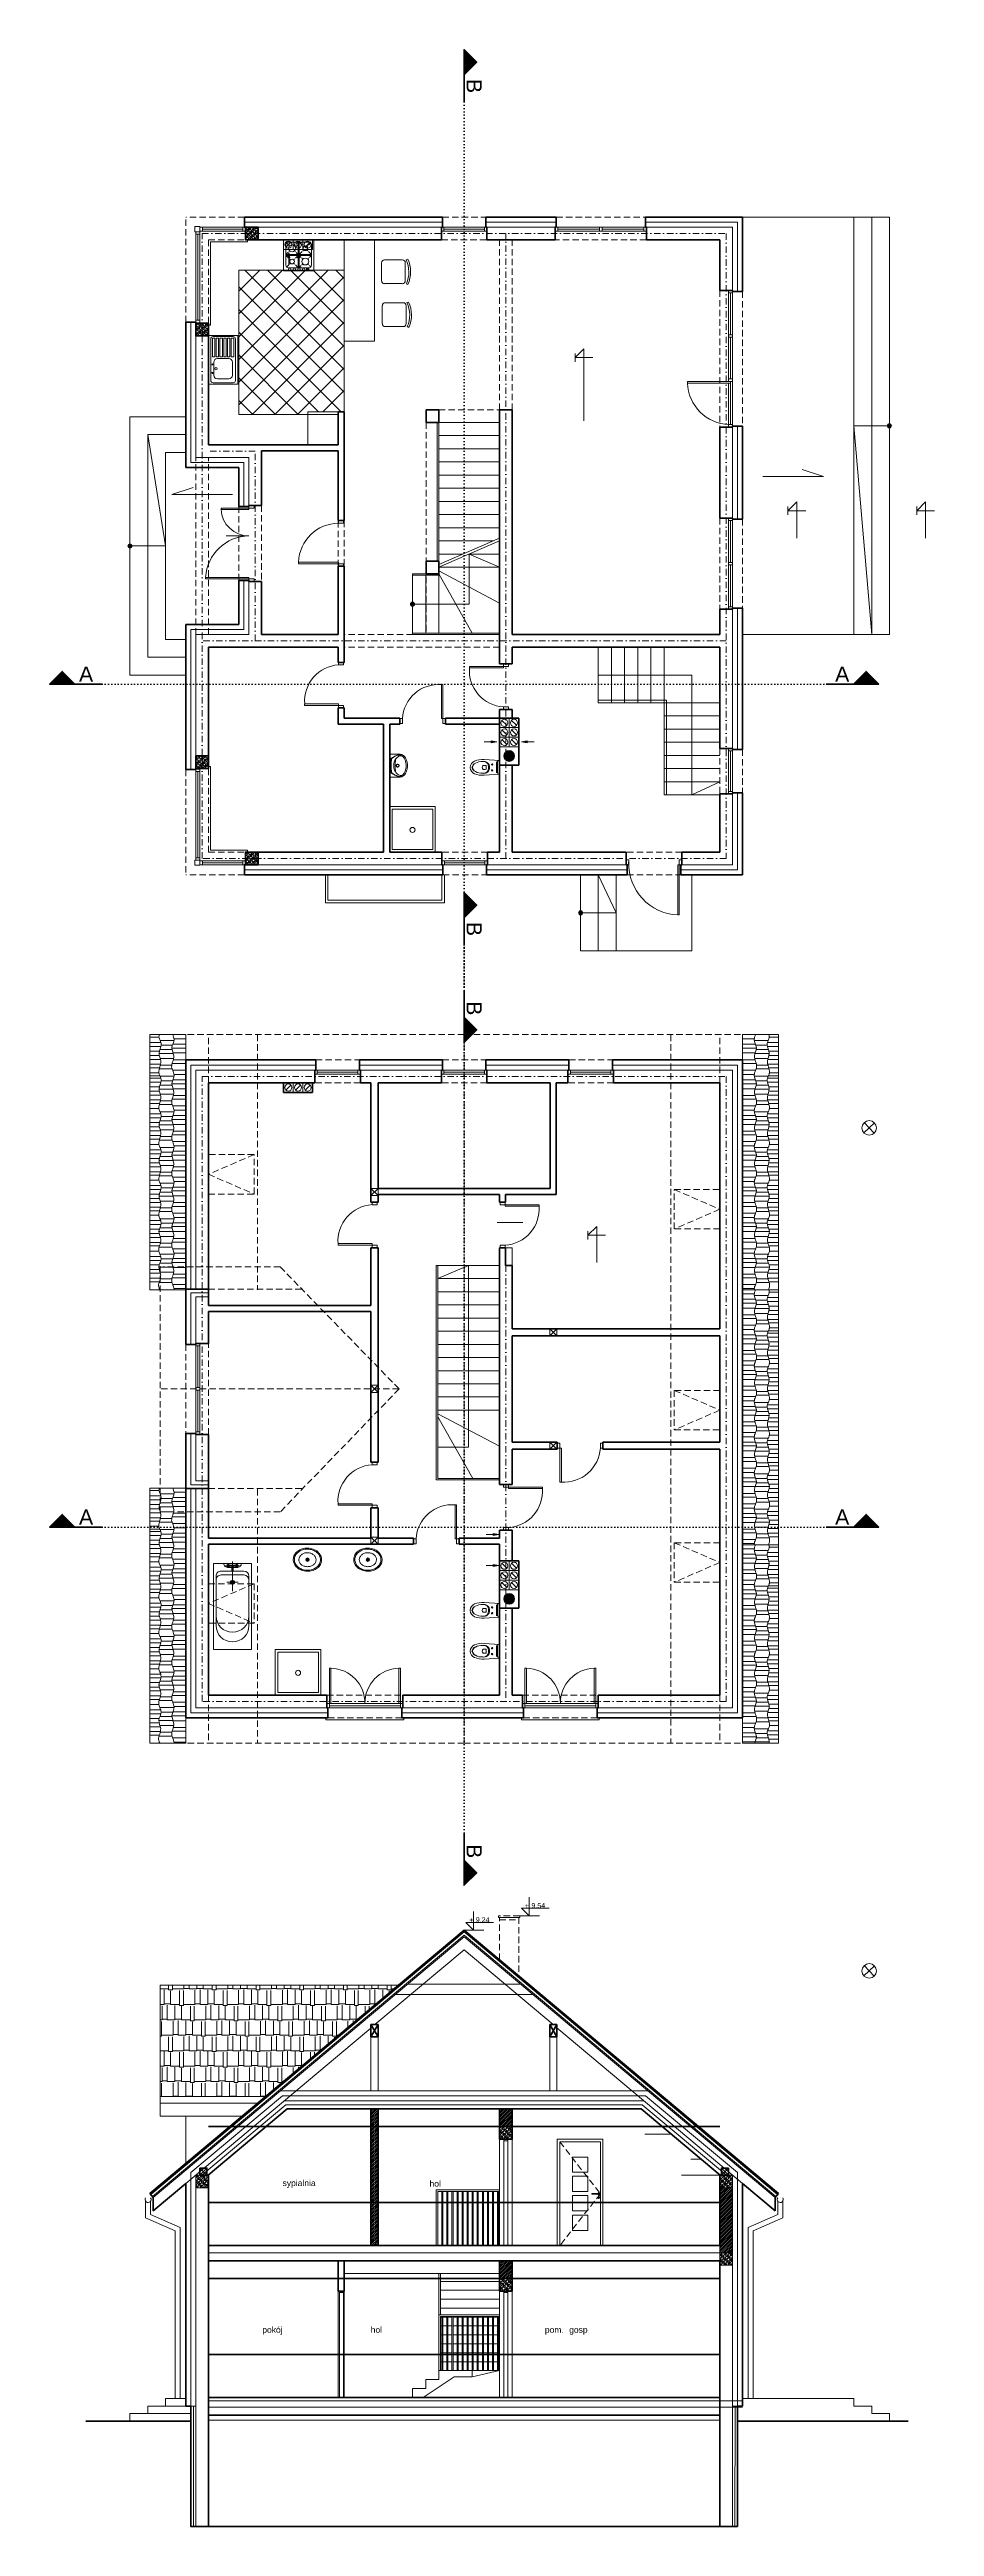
# Model space of a CAD drawing. Header units: millimetres. Extents: x -13512 to 19537, y -6523 to 6166.
# Drawn here: x 7175 to 8923, y -3296 to 1599 of the extents above; entities that cross this region are included whole.
import ezdxf

# ---------------------------------------------------------------- set-up
doc = ezdxf.new("R2010")
doc.units = ezdxf.units.MM
for name, pattern in [('DASHDOT', [25.4, 12.7, -6.35, 0, -6.35]), ('DASHED', [19.05, 12.7, -6.35]), ('DOT', [6.35, 0, -6.35])]:
    doc.linetypes.add(name, pattern=pattern)
doc.layers.get('0').update_dxf_attribs({"lineweight": 0})
for name, color, linetype, lineweight in [('A-ELEWACJA CIENKA', 11, 'Continuous', 13), ('A-murowane', 3, 'Continuous', 35), ('A-osie', 7, 'DASHDOT', 5), ('A-p.widokowa', 6, 'Continuous', 15), ('A-p.widokowa-RefEdit0', 6, 'Continuous', 15), ('A-pod', 6, 'DASHED', 15), ('A-schody', 2, 'Continuous', 5), ('A-stolarka', 1, 'Continuous', 5), ('A-w.ocieplenie', 4, 'BATTING', 5), ('A-wykończenie', 4, 'Continuous', 5), ('A17_OPIS_WARSTW', 22, 'Continuous', 9), ('B-KOTY', 23, 'Continuous', 9), ('B-linia przekrojowa', 255, 'DOT', 30), ('B-materiały', 9, 'Continuous', 0), ('B-opis', 7, 'Continuous', 0), ('B-STOLARKA OKIENNA', 32, 'Continuous', 0), ('C-DACH', 41, 'Continuous', 9), ('C-DACH CIENKA', 191, 'Continuous', 0)]:
    doc.layers.add(name, color=color, linetype=linetype, lineweight=lineweight)
doc.layers.add('A-meble', color=7, linetype='Continuous', lineweight=5, true_color=0x8a8a8a)
doc.layers.add('oznaczenia niedr', color=7, linetype='Continuous', lineweight=0, plot=False)
doc.layers.get('A17_OPIS_WARSTW').off()
doc.styles.add('APLUS', font='arial.ttf', dxfattribs={"width": 0.6})
doc.styles.get("Standard").update_dxf_attribs({"font": 'arial.ttf'})
doc.linetypes.add('BATTING', pattern='A,0.00254,-2.54,[134,ltypeshp.shx,S=2.54,R=0,X=-2.54,Y=0],-5.08,[134,ltypeshp.shx,S=2.54,R=180,X=2.54,Y=0],-2.54', length=10.16254)
pattern_1 = [(225, (1167.979, -191.6996), (3.535534, -3.535534), []), (225, (1164.454, -191.6996), (3.535534, -3.535534), [5, -2.5])]
pattern_2 = [(45, (-4358.3227, -2953.6666), (-3.535534, 3.535534), []), (45, (-4354.7977, -2953.6666), (-3.535534, 3.535534), [5, -2.5])]
pattern_3 = [(45, (1167.979, -191.6996), (-1.7960512, 1.7960512), [])]

msp = doc.modelspace()

# ---------------------------------------------------------------- texts
at = {"layer": 'B-opis', "attachment_point": 1}
for s, width, insert, char_height in [('+', 13.143, (8003.9, -2092.4), 10), ('\\pi-6.3958;9.24', 13.143, (8023.3, -2092.1), 10), ('+', 13.143, (8113.7, -2064.3), 10), ('\\pi-6.3958;9.54', 13.143, (8133.2, -2064), 10), ('sypialnia', 87.894, (7635.3, -2611.3), 12), ('hol', 87.894, (7925.6, -2612.5), 12), ('pokój', 87.894, (7595.2, -2901.3), 12), ('hol', 87.894, (7809.4, -2901.3), 12), ('\\pi-36,l48,t60;pom.^Igosp', 170.465, (8141.4, -2901.3), 12)]:
    msp.add_mtext_dynamic_manual_height_columns(s, width=width, gutter_width=12.5, heights=[0], dxfattribs=dict(at, insert=insert, char_height=char_height))

# ---------------------------------------------------------------- blocks, each defined once
blk = doc.blocks.new('A$C2C892FF1')
at = {"layer": 'A-murowane'}
for p, q in [((-14, 7), (0, -7)), ((-14, -7), (0, 7))]:
    blk.add_line(p, q, dxfattribs=at)
blk.add_lwpolyline([(-14, -7), (0, -7), (0, 7), (-14, 7)], close=True, dxfattribs=at)
blk = doc.blocks.new('A$C7FE075C5')
at = {"layer": 'A-stolarka'}
for p, q in [((-5, 0), (-85, 0)), ((-85, -4), (-5, -4)), ((-85, -8), (-5, -8))]:
    blk.add_line(p, q, dxfattribs=at)
for points in [[(-90, 0), (-85, 0), (-85, -8), (-90, -8), (-90, 0)], [(-5, 0), (0, 0), (0, -8), (-5, -8), (-5, 0)]]:
    blk.add_lwpolyline(points, dxfattribs=at)
blk = doc.blocks.new('A$C77EB5EB5')
at = {"layer": 'A-stolarka'}
for p, q in [((-5, 0), (-175, 0)), ((-175, -4), (-92.5, -4)), ((-175, -8), (-92.5, -8)), ((-87.5, -4), (-5, -4)), ((-87.5, -8), (-5, -8))]:
    blk.add_line(p, q, dxfattribs=at)
for points in [[(-180, 0), (-175, 0), (-175, -8), (-180, -8), (-180, 0)], [(-92.5, 0), (-87.5, 0), (-87.5, -8), (-92.5, -8), (-92.5, 0)], [(-5, 0), (0, 0), (0, -8), (-5, -8), (-5, 0)]]:
    blk.add_lwpolyline(points, dxfattribs=at)
blk = doc.blocks.new('A$C386A056A')
at = {"layer": 'A-stolarka'}
for p, q in [((-25, 0), (-25, -90)), ((-17, 0), (-17, -90)), ((-25, -5), (-17, -5)), ((-21, -5), (-21, -85)), ((-25, -85), (-17, -85))]:
    blk.add_line(p, q, dxfattribs=at)
blk = doc.blocks.new('A$C6DA452C0')
at = {"layer": 'A-stolarka'}
for p, q in [((175, 8), (5, 8)), ((175, 4), (5, 4)), ((5, 0), (175, 0))]:
    blk.add_line(p, q, dxfattribs=at)
for points in [[(5, 0), (0, 0), (0, 8), (5, 8), (5, 0)], [(180, 0), (175, 0), (175, 8), (180, 8), (180, 0)]]:
    blk.add_lwpolyline(points, dxfattribs=at)
blk = doc.blocks.new('A$C4D3D61A9')
at = {"layer": 'A-stolarka'}
for points in [[(5, 5), (8, 5), (8, 72), (5, 72)], [(0, -5), (5, -5), (5, 5), (0, 5)], [(85, -5), (90, -5), (90, 5), (85, 5)]]:
    blk.add_lwpolyline(points, close=True, dxfattribs=at)
blk.add_arc((13.4, 0.4), 71.8, 3.6579, 94.2871, dxfattribs=at)
blk = doc.blocks.new('A$C2D106B1B')
at = {"layer": 'A-meble'}
for p, q in [((-52.4, 25.1), (-49.1, 23.6)), ((-47.1, -17.7), (-47.1, 17.7)), ((-41.2, 23.5), (-5.9, 23.5)), ((0, 17.7), (0, -17.7)), ((-52, -24.9), (-48.6, -23.8)), ((-5.9, -23.5), (-41.2, -23.5))]:
    blk.add_line(p, q, dxfattribs=at)
for centre, radius, start, end in [((2.9, 0.5), 60.5, 156.0391, 204.869), ((2.9, 0.5), 57, 156.0505, 205.2284), ((-41.2, 17.7), 5.89, 90, 180), ((-5.9, 17.7), 5.89, 0, 90), ((-41.2, -17.7), 5.89, 180, 270), ((-5.9, -17.7), 5.89, 270, 0)]:
    blk.add_arc(centre, radius, start, end, dxfattribs=at)
blk = doc.blocks.new('A$C7B764E71')
at = {"layer": 'A-meble'}
for points in [[(-90, 0), (-90, 90), (0, 90), (0, 0)], [(-85, 5), (-85, 85), (-5, 85), (-5, 5)]]:
    blk.add_lwpolyline(points, close=True, dxfattribs=at)
blk.add_circle((-43.9, 45), 5, dxfattribs=at)
at = {"layer": 'A-meble', "style": 'APLUS', "width": 0.8, "flags": 9}
blk.add_attdef('ESTCODE', (-90, 90), '', height=0.0213, dxfattribs=at)
blk = doc.blocks.new('A$C19D832B9')
at = {"layer": 'A-meble'}
blk.add_lwpolyline([(49.5, -12.6, -0.108747), (30.3, -15.5), (0, -13.5), (0, 13.5), (30.3, 15.5, -0.108747), (49.5, 12.6, -0.297002), (58.1, 0, -0.297002)], format="xyb", close=True, dxfattribs=at)
for points in [[(2.9, -13.7), (3.8, -11.4, 0.092626), (3.9, -10.6), (3.9, 10.3, 0.110215), (3.7, 11.1), (2.5, 13.7)], [(33.4, -11.5, 0.140223), (47.8, -8.2, 0.280577), (53.5, 0, 0.280577), (47.8, 8.2, 0.140223), (33.4, 11.5, 0.496783), (19.9, 0, 0.496783), (33.4, -11.5, -0.492052), (21.8, 0, -0.492052), (33.4, 11.5)], [(32.2, -3.9), (28.2, -3.9, -0.414214), (26.2, -1.9), (26.2, 0), (26.2, 1.8, -0.414214), (28.2, 3.8), (32.2, 3.8)], [(47.6, -8.4, 0.255814), (54.7, 0, 0.255814), (47.6, 8.4)]]:
    blk.add_lwpolyline(points, format="xyb", dxfattribs=at)
blk.add_lwpolyline([(6.1, -11), (6.1, 10.7)], dxfattribs=at)
for centre in [(14.8, 5.8), (14.8, -5.8)]:
    blk.add_circle(centre, 1.28, dxfattribs=at)
blk.add_arc((30.4, 0), 4.2, 294.6859, 65.3141, dxfattribs=at)
blk = doc.blocks.new('A$C40803298')
at = {"layer": 'A-meble', "linetype": 'Continuous'}
for p, q in [((0, -22.5), (0, 22.5)), ((0, 22.5), (19.5, 22.5)), ((0, 7.1), (0, -7.1)), ((15.6, 3.8), (15.6, 1.4)), ((0, -22.5), (19.5, -22.5)), ((11.8, 0), (14.2, 0)), ((15.6, -1.4), (15.6, -3.8)), ((17.1, 0), (19.5, 0))]:
    blk.add_line(p, q, dxfattribs=at)
for points in [[(2.4, 12.9), (2, 11.3), (1.7, 9.7), (1.5, 8.1), (1.3, 6.5), (1.1, 4.9), (1, 3.2), (0.9, 1.6), (0.9, 0)], [(0.9, 0), (0.9, -1.6), (1, -3.2), (1.1, -4.8), (1.3, -6.5), (1.5, -8.1), (1.7, -9.7), (2, -11.3), (2.3, -12.9)], [(3.7, 15), (3.4, 14.7), (3.2, 14.5), (3, 14.3), (2.8, 14), (2.7, 13.8), (2.6, 13.5), (2.4, 13.2), (2.4, 12.9)], [(3.7, 12.7), (3.5, 11.1), (3.3, 9.5), (3.1, 7.9), (3, 6.4), (2.9, 4.8), (2.8, 3.2), (2.8, 1.6), (2.8, 0)], [(2.8, 0), (2.8, -1.6), (2.8, -3.2), (2.9, -4.8), (3, -6.3), (3.1, -7.9), (3.3, -9.5), (3.5, -11.1), (3.7, -12.7)], [(22.5, 21.3), (20, 21.3), (17.5, 21), (15, 20.5), (12.5, 19.8), (10.2, 18.9), (7.9, 17.7), (5.7, 16.4), (3.7, 15)], [(5, 15), (4.7, 14.8), (4.5, 14.5), (4.3, 14.2), (4.1, 13.9), (4, 13.6), (3.8, 13.3), (3.8, 13), (3.7, 12.7)], [(22.5, 21.3), (20.1, 21.3), (17.8, 21), (15.4, 20.5), (13.1, 19.8), (10.9, 18.8), (8.8, 17.7), (6.8, 16.4), (5, 15)], [(11, 12), (10.2, 10.6), (9.6, 9.2), (9, 7.7), (8.6, 6.2), (8.3, 4.7), (8.1, 3.1), (8, 1.6), (8.1, 0)], [(8.1, 0), (8, -1.6), (8.1, -3.1), (8.3, -4.7), (8.6, -6.2), (9, -7.7), (9.6, -9.2), (10.2, -10.6), (11, -12)], [(11.7, 12.6), (11.3, 9.4), (11, 6.3), (10.8, 3.2), (10.7, 0), (10.8, -3.2), (11, -6.3), (11.3, -9.5), (11.7, -12.6)], [(20.7, 19.7), (19.2, 19.1), (17.8, 18.4), (16.5, 17.5), (15.2, 16.6), (14, 15.6), (12.9, 14.4), (11.9, 13.2), (11, 12)], [(29.2, 18.2), (28.2, 19.2), (27.2, 20.1), (26.1, 20.9), (24.9, 21.5), (23.6, 22), (22.2, 22.3), (20.9, 22.5), (19.5, 22.5)], [(26.4, 17.4), (25.9, 18), (25.2, 18.5), (24.6, 18.9), (23.8, 19.2), (23.1, 19.5), (22.3, 19.7), (21.5, 19.7), (20.7, 19.7)], [(31.7, 6.2), (31.4, 7.7), (30.9, 9.2), (30.4, 10.7), (29.8, 12.1), (29.1, 13.5), (28.3, 14.9), (27.4, 16.2), (26.4, 17.4)], [(31.1, 15.2), (30.9, 15.6), (30.7, 16), (30.5, 16.4), (30.2, 16.8), (30, 17.2), (29.7, 17.5), (29.4, 17.9), (29.2, 18.2)], [(34.9, 1.6), (34.8, 3.3), (34.5, 5.1), (34.2, 6.9), (33.7, 8.6), (33.2, 10.3), (32.6, 12), (31.9, 13.6), (31.1, 15.2)], [(31.7, -6.2), (32, -4.7), (32.3, -3.1), (32.4, -1.6), (32.4, 0), (32.4, 1.6), (32.3, 3.1), (32, 4.7), (31.7, 6.2)], [(34.9, -1.6), (35, -1.2), (35, -0.8), (35, -0.4), (35, 0), (35, 0.4), (35, 0.8), (35, 1.2), (34.9, 1.6)], [(2.3, -12.9), (2.4, -13.2), (2.5, -13.4), (2.7, -13.7), (2.8, -14), (3, -14.3), (3.2, -14.5), (3.4, -14.7), (3.7, -14.9)], [(3.7, -12.7), (3.7, -13), (3.8, -13.3), (3.9, -13.6), (4.1, -13.9), (4.3, -14.2), (4.5, -14.5), (4.7, -14.7), (4.9, -15)], [(3.7, -14.9), (5.7, -16.4), (7.9, -17.7), (10.1, -18.8), (12.5, -19.8), (14.9, -20.5), (17.4, -21), (19.9, -21.3), (22.5, -21.3)], [(4.9, -15), (6.8, -16.4), (8.8, -17.7), (10.9, -18.8), (13.1, -19.7), (15.4, -20.5), (17.7, -21), (20.1, -21.3), (22.5, -21.3)], [(11, -12), (11.9, -13.2), (12.9, -14.4), (14, -15.6), (15.2, -16.6), (16.5, -17.5), (17.8, -18.4), (19.2, -19.1), (20.7, -19.7)], [(19.5, -22.5), (20.9, -22.5), (22.2, -22.3), (23.6, -22), (24.9, -21.5), (26.1, -20.9), (27.2, -20.1), (28.2, -19.2), (29.2, -18.2)], [(20.7, -19.7), (21.5, -19.7), (22.3, -19.7), (23.1, -19.5), (23.8, -19.2), (24.6, -18.9), (25.2, -18.5), (25.9, -18), (26.4, -17.4)], [(26.4, -17.4), (27.4, -16.2), (28.3, -14.9), (29.1, -13.5), (29.8, -12.1), (30.4, -10.7), (30.9, -9.2), (31.4, -7.7), (31.7, -6.2)], [(29.2, -18.2), (29.4, -17.9), (29.7, -17.5), (30, -17.2), (30.2, -16.8), (30.5, -16.4), (30.7, -16), (30.9, -15.6), (31.1, -15.2)], [(31.1, -15.2), (31.9, -13.6), (32.6, -12), (33.2, -10.3), (33.7, -8.6), (34.2, -6.9), (34.5, -5.1), (34.8, -3.3), (34.9, -1.6)]]:
    blk.add_lwpolyline(points, dxfattribs=at)
for points in [[(12.7, 0), (13.5, -2.1), (15.6, -2.9), (17.8, -2.1), (18.6, 0), (17.8, 2.1), (15.6, 2.9), (13.5, 2.1)], [(13.5, 0), (14.1, -1.5), (15.6, -2.1), (17.2, -1.5), (17.8, 0), (17.2, 1.5), (15.6, 2.1), (14.1, 1.5)]]:
    blk.add_lwpolyline(points, close=True, dxfattribs=at)
blk = doc.blocks.new('A$C206D636A')
at = {"layer": 'A-murowane'}
h = blk.add_hatch(color=256, dxfattribs=at)
h.dxf.hatch_style = 1
h.paths.add_polyline_path([(-180, -416, 1), (-200, -416, 0.178765), (-197.6, -422.5), (-182.4, -422.5, 0.178765)])
h.paths.add_polyline_path([(-182.4, -422.5), (-197.6, -422.5, 0.460566)])
for p, q in [((-265, -397), (-265, -435)), ((-265, -397), (-172, -397)), ((-172, -397), (-172, -435))]:
    blk.add_line(p, q, dxfattribs=at)
blk.add_circle((-190, -416), 10, dxfattribs=at)
at = {"layer": 'A-p.widokowa'}
for p, q in [((-265, -416), (-208, -416)), ((-260.4, -411.4), (-250.6, -401.6)), ((-260.4, -430.4), (-250.6, -420.6)), ((-246, -397), (-246, -435)), ((-241.4, -411.4), (-231.6, -401.6)), ((-241.4, -430.4), (-231.6, -420.6)), ((-227, -397), (-227, -435)), ((-222.4, -411.4), (-212.6, -401.6)), ((-222.4, -430.4), (-212.6, -420.6)), ((-208, -397), (-208, -435))]:
    blk.add_line(p, q, dxfattribs=at)
for centre in [(-255.5, -406.5), (-255.5, -425.5), (-236.5, -406.5), (-236.5, -425.5), (-217.5, -406.5), (-217.5, -425.5)]:
    blk.add_circle(centre, 7, dxfattribs=at)
blk = doc.blocks.new('A$C3D9378BC')
at = {"layer": 'A-p.widokowa'}
h = blk.add_hatch(color=256, dxfattribs=at)
h.dxf.hatch_style = 1
h.paths.add_polyline_path([(2, 25), (0, 14.1), (3.9, 14.1)])
blk.add_lwpolyline([(3.9, 14.1), (2, 25), (0, 14.1)], close=True, dxfattribs=at)
blk.add_lwpolyline([(2, 14.1), (2, 0)], dxfattribs=at)
blk = doc.blocks.new('A$C31ED699E')
at = {"layer": 'A-stolarka'}
for points in [[(-10, 110), (-10, 105), (0, 105), (0, 110)], [(0, 105), (0, 102), (99.1, 102), (99.1, 105)], [(-10, 5), (-10, 0), (0, 0), (0, 5)]]:
    blk.add_lwpolyline(points, close=True, dxfattribs=at)
blk.add_arc((-2.6, 106.8), 101.9, 268.6726, 357.2758, dxfattribs=at)
blk = doc.blocks.new('A$C65A02EB3')
at = {"layer": 'A-meble'}
for p, q in [((61.3, 59.7), (0, 59.7)), ((0, 59.7), (0, 0)), ((4.6, 50.5), (4.6, 9.2)), ((5.9, 53.8), (10.3, 49.5)), ((50.5, 55.1), (9.2, 55.1)), ((28.9, 55.1), (23.3, 49.5)), ((28.9, 55.1), (28.9, 30.8)), ((30.8, 55.1), (34.9, 51)), ((30.8, 55.1), (30.8, 30.8)), ((36.4, 49.5), (38.9, 47)), ((47, 47), (49.5, 49.5)), ((51, 51), (53.8, 53.8)), ((55.1, 9.2), (55.1, 50.5)), ((59.9, 50.1), (56.5, 50.1)), ((56.5, 50.1), (56.5, 48.7)), ((59.9, 48.7), (59.9, 50.1)), ((61.3, 0), (61.3, 59.7)), ((0, 0), (61.3, 0)), ((4.6, 30.8), (10.3, 36.5)), ((4.6, 30.8), (28.9, 30.8)), ((8.7, 24.8), (4.6, 28.9)), ((4.6, 28.9), (28.9, 28.9)), ((8.7, 8.7), (5.9, 5.9)), ((9.2, 4.6), (50.5, 4.6)), ((12.7, 20.8), (10.2, 23.4)), ((12.7, 12.7), (10.2, 10.2)), ((11.7, 48), (14.3, 45.5)), ((11.7, 37.9), (14.3, 40.4)), ((21.8, 48), (19.3, 45.5)), ((21.8, 37.9), (19.3, 40.4)), ((20.8, 20.8), (23.4, 23.4)), ((20.8, 12.7), (23.4, 10.2)), ((28.9, 30.8), (23.3, 36.5)), ((24.8, 24.8), (28.9, 28.9)), ((24.8, 8.7), (28.9, 4.6)), ((28.9, 28.9), (28.9, 4.6)), ((30.8, 30.8), (34.9, 34.9)), ((30.8, 30.8), (55.1, 30.8)), ((30.8, 28.9), (55.1, 28.9)), ((36.5, 23.3), (30.8, 28.9)), ((30.8, 28.9), (30.8, 4.6)), ((36.5, 10.3), (30.8, 4.6)), ((36.4, 36.4), (38.9, 38.9)), ((40.4, 19.3), (37.9, 21.8)), ((40.4, 14.3), (37.9, 11.7)), ((48, 21.8), (45.5, 19.3)), ((48, 11.7), (45.5, 14.3)), ((47, 38.9), (49.5, 36.4)), ((55.1, 28.9), (49.5, 23.3)), ((53.8, 5.9), (49.5, 10.3)), ((51, 34.9), (55.1, 30.8)), ((56.5, 48.7), (59.9, 48.7)), ((56.5, 47), (56.5, 48.4)), ((56.5, 48.4), (59.9, 48.4)), ((59.9, 47), (56.5, 47)), ((56.5, 45.2), (56.5, 46.7)), ((56.5, 46.7), (59.9, 46.7)), ((59.9, 45.2), (56.5, 45.2)), ((59.9, 48.4), (59.9, 47)), ((59.9, 46.7), (59.9, 45.2))]:
    blk.add_line(p, q, dxfattribs=at)
for centre, radius in [((43, 43), 6.76), ((16.8, 16.8), 6.76), ((16.8, 43), 4.58), ((43, 16.8), 4.58), ((58.3, 39.7), 2.18), ((58.3, 30.5), 2.18), ((58.3, 21.3), 2.18), ((58.3, 12.2), 2.18)]:
    blk.add_circle(centre, radius, dxfattribs=at)
for centre, start, end in [((9.2, 50.5), 90, 180), ((50.5, 50.5), 0, 90), ((9.2, 9.2), 180, 270), ((50.5, 9.2), 270, 0)]:
    blk.add_arc(centre, 4.6, start, end, dxfattribs=at)
blk = doc.blocks.new('A$C4FEF13A8')
at = {"layer": 'A-meble'}
for p, q in [((0, -48.1), (0, 48.1)), ((0, 48.1), (57.7, 48.1)), ((4.4, -40.9), (4.4, 40.9)), ((7.8, 5.8), (7.8, 42.3)), ((7.8, 42.3), (12.6, 42.3)), ((7.8, 5.8), (12.6, 5.8)), ((9.2, 45.7), (48.5, 45.7)), ((12.6, 5.8), (12.6, 42.3)), ((15.2, 5.8), (15.2, 42.3)), ((15.2, 42.3), (20.1, 42.3)), ((15.2, 5.8), (20.1, 5.8)), ((17.6, 2.4), (40, 2.4)), ((20.1, 5.8), (20.1, 42.3)), ((22.7, 5.8), (22.7, 42.3)), ((22.7, 42.3), (27.5, 42.3)), ((22.7, 5.8), (27.5, 5.8)), ((27.5, 5.8), (27.5, 42.3)), ((30.2, 5.8), (30.2, 42.3)), ((30.2, 42.3), (35, 42.3)), ((30.2, 5.8), (35, 5.8)), ((35, 5.8), (35, 42.3)), ((37.6, 5.8), (37.6, 42.3)), ((37.6, 42.3), (42.4, 42.3)), ((37.6, 5.8), (42.4, 5.8)), ((42.4, 5.8), (42.4, 42.3)), ((45.1, 5.8), (45.1, 42.3)), ((45.1, 42.3), (49.9, 42.3)), ((45.1, 5.8), (49.9, 5.8)), ((49.9, 5.8), (49.9, 42.3)), ((53.3, -40.9), (53.3, 40.9)), ((57.7, -48.1), (57.7, 48.1)), ((0, -48.1), (57.7, -48.1)), ((9.2, -45.7), (48.5, -45.7)), ((10.4, -30.8), (10.4, -4.8)), ((17.6, -38), (40, -38)), ((47.3, -30.8), (47.3, -4.8))]:
    blk.add_line(p, q, dxfattribs=at)
for centre, radius in [((7.8, -9.2), 0.961), ((7.8, -26.3), 0.961), ((14.8, -17.8), 2.4)]:
    blk.add_circle(centre, radius, dxfattribs=at)
for centre, radius, start, end in [((9.2, 40.9), 4.81, 90, 180), ((17.6, -4.8), 7.21, 90, 180), ((40, -4.8), 7.21, 0, 90), ((48.5, 40.9), 4.81, 0, 90), ((9.2, -40.9), 4.81, 180, 270), ((17.6, -30.8), 7.21, 180, 270), ((40, -30.8), 7.21, 270, 0), ((48.5, -40.9), 4.81, 270, 0)]:
    blk.add_arc(centre, radius, start, end, dxfattribs=at)
blk = doc.blocks.new('A$C443F3476')
at = {"layer": 'A-p.widokowa'}
for p, q in [((19, 57), (0, 57)), ((4.6, 52.4), (14.4, 42.6)), ((19, 57), (19, 0)), ((19, 38), (0, 38)), ((19, 19), (0, 19)), ((19, 0), (0, 0)), ((4.6, 33.4), (14.4, 23.6)), ((4.6, 14.4), (14.4, 4.6))]:
    blk.add_line(p, q, dxfattribs=at)
for centre in [(9.5, 47.5), (9.5, 28.5), (9.5, 9.5)]:
    blk.add_circle(centre, 7, dxfattribs=at)
blk = doc.blocks.new('A$C560A2D75')
at = {"layer": 'A-murowane'}
h = blk.add_hatch(color=256, dxfattribs=at)
h.dxf.hatch_style = 1
h.paths.add_polyline_path([(-78.5, 25), (-53.5, 0), (-103.5, 0)])
blk.add_line((-103.5, 0), (0, 0), dxfattribs=at)
blk.add_lwpolyline([(-78.5, 0), (-78.5, 25), (-53.5, 0), (-103.5, 0), (-78.5, 25)], dxfattribs=at)
blk = doc.blocks.new('A$C7E556D42')
at = {"layer": 'B-linia przekrojowa'}
for p, q in [((-877, -1515.3), (-877, 18.8)), ((-2027.5, -800), (-272.5, -800))]:
    blk.add_line(p, q, dxfattribs=at)
at = {"layer": 'A17_OPIS_WARSTW', "xscale": -1, "rotation": 90}
blk.add_blockref('A$C560A2D75', (-877, -84.7), dxfattribs=at)
at = {"layer": 'A17_OPIS_WARSTW'}
blk.add_blockref('A$C560A2D75', (-2027.5, -800), dxfattribs=at)
at = {"layer": 'A17_OPIS_WARSTW', "xscale": -1}
blk.add_blockref('A$C560A2D75', (-272.5, -800), dxfattribs=at)
at = {"layer": 'A17_OPIS_WARSTW', "rotation": 90}
blk.add_blockref('A$C560A2D75', (-877, -1515.3), dxfattribs=at)
at = {"layer": 'B-opis', "char_height": 30, "rotation": 90}
for insert, attachment_point in [((-911.8, -39.3), 3), ((-911.8, -1560.7), 1)]:
    blk.add_mtext_dynamic_manual_height_columns('A', width=13.143, gutter_width=12.5, heights=[0], dxfattribs=dict(at, insert=insert, attachment_point=attachment_point))
at = {"layer": 'B-opis', "char_height": 30, "attachment_point": 1}
for insert in [(-2072.8, -765.2), (-250.4, -765.2)]:
    blk.add_mtext_dynamic_manual_height_columns('B', width=13.143, gutter_width=12.5, heights=[0], dxfattribs=dict(at, insert=insert))
blk = doc.blocks.new('A$C5C421627')
at = {"layer": 'A-meble'}
h = blk.add_hatch(dxfattribs=at)
h.set_pattern_fill('NET', color=256, scale=10, angle=45)
h.set_pattern_definition([(45, (-4358.323, -2953.667), (-22.45064, 22.45064), []), (135, (-4358.323, -2953.667), (-22.45064, -22.45064), [])])
h.paths.add_polyline_path([(-1195, 313), (-915, 313), (-915, 241), (-910, 241), (-910, 105), (-1195, 105)])
edge = h.paths.add_edge_path(flags=16)
edge.add_line((-1055, 313), (-915, 313))
at = {"layer": 'A-schody', "ltscale": 0.8}
h = blk.add_hatch(color=256, dxfattribs=at)
h.dxf.hatch_style = 1
edge = h.paths.add_edge_path()
edge.add_arc((-887.5, 1390), 4.09, 0, 360)
h = blk.add_hatch(color=256, dxfattribs=at)
h.dxf.hatch_style = 1
edge = h.paths.add_edge_path()
edge.add_arc((75, 780), 4.09, 0, 360)
h = blk.add_hatch(color=256, dxfattribs=at)
h.dxf.hatch_style = 1
edge = h.paths.add_edge_path()
edge.add_arc((-535, 448), 4.09, 0, 360)
h = blk.add_hatch(color=256, dxfattribs=at)
h.dxf.hatch_style = 1
edge = h.paths.add_edge_path()
edge.add_arc((-650, -110), 4.09, 0, 360)
at = {"layer": 'B-materiały'}
h = blk.add_hatch(dxfattribs=at)
h.set_pattern_fill('JIS_STN_1E', color=256, scale=5)
h.set_pattern_definition(pattern_2)
h.paths.add_polyline_path([(-1280, 143), (-1280, 118), (-1255, 118), (-1255, 143)])
h = blk.add_hatch(dxfattribs=at)
h.set_pattern_fill('JIS_STN_1E', color=256, scale=5)
h.set_pattern_definition(pattern_2)
h.paths.add_polyline_path([(-20, 143), (-20, 118), (-45, 118), (-45, 143)])
h = blk.add_hatch(dxfattribs=at)
h.set_pattern_fill('JIS_STN_1E', color=256, scale=5)
h.set_pattern_definition(pattern_2)
h.paths.add_polyline_path([(-1090, 45), (-1090, 20), (-1065, 20), (-1065, 45)])
h = blk.add_hatch(dxfattribs=at)
h.set_pattern_fill('JIS_STN_1E', color=256, scale=5)
h.set_pattern_definition(pattern_2)
h.paths.add_polyline_path([(-210, 45), (-210, 20), (-235, 20), (-235, 45)])
for p, q in [((-719.5, 1444), (-719.5, 1479)), ((-737, 1461.5), (-719.5, 1444)), ((-737, 1461.5), (-665.7, 1461.5)), ((-711.2, 1444), (-727.8, 1444)), ((-719.5, 1189.6), (-719.5, 1224.6)), ((-737, 1207.1), (-665.7, 1207.1)), ((-737, 1207.1), (-719.5, 1189.6)), ((-711.2, 1189.6), (-727.8, 1189.6)), ((-1039.7, 786.7), (-897.1, 786.7)), ((-1039.7, 786.7), (-1022.2, 769.2)), ((-1022.2, 769.2), (-1022.2, 804.2)), ((-1013.9, 769.2), (-1030.5, 769.2))]:
    blk.add_line(p, q)
for points in [[(-801.1, 1217.7), (-787, 1259.8), (-787, 1140.2)], [(-765.5, 14.8), (-751.5, -27.3), (-751.5, 92.3)]]:
    blk.add_lwpolyline(points)
at = {"layer": 'A-meble'}
for p, q in [((-1055, 373), (-1255, 373)), ((-1055, 313), (-1055, 373)), ((-1195, 313), (-1255, 313)), ((-1255, 313), (-1055, 313)), ((-1195, 105), (-1195, 313)), ((-1055, 313), (-915, 313)), ((-910, 301), (-910, 105)), ((-910, 105), (-1195, 105))]:
    blk.add_line(p, q, dxfattribs=at)
blk.add_lwpolyline([(-915, 301), (-915, 241), (-850, 241)], dxfattribs=at)
at = {"layer": 'A-murowane'}
for p, q in [((-1300, 1100), (-1153, 1100)), ((-1300, 908), (-1300, 1100)), ((-1155, 1055), (-1155, 1080)), ((-887, 1100), (-703, 1100)), ((-885, 1055), (-885, 1080)), ((-705, 1055), (-705, 1080)), ((-527, 1100), (-248, 1100)), ((-525, 1055), (-525, 1080)), ((-250, 1055), (-250, 1080)), ((-162, 1100), (0, 1100)), ((-160, 1055), (-160, 1080)), ((0, 1100), (0, 978)), ((-1255, 910), (-1255, 1055)), ((-1255, 1055), (-1155, 1055)), ((-885, 1055), (-705, 1055)), ((-525, 1055), (-475, 1055)), ((-475, 1055), (-475, 645)), ((-450, 1055), (-250, 1055)), ((-450, 1055), (-450, 645)), ((-160, 1055), (-45, 1055)), ((-45, 1055), (-45, 980)), ((-45, 980), (-20, 980)), ((-1280, 910), (-1255, 910)), ((-45, 870), (-45, 645)), ((-45, 870), (-20, 870)), ((0, 872), (0, 594)), ((-1300, 593), (-1300, 732)), ((-1280, 730), (-1255, 730)), ((-1255, 595), (-1255, 730)), ((-919, 620), (-919, 645)), ((-919, 645), (-475, 645)), ((-417, 645), (-450, 645)), ((-417, 645), (-417, 620)), ((-327, 645), (-327, 620)), ((-327, 645), (-310, 645)), ((-227, 645), (-228, 645)), ((-45, 645), (-217, 645)), ((-1280, 595), (-1255, 595)), ((-417, 620), (-919, 620)), ((-45, 620), (-327, 620)), ((-310, 620), (-310, 513)), ((-298, 620), (-298, 513)), ((-45, 620), (-45, 596)), ((-45, 596), (-20, 596)), ((-20, 596), (-20, 594)), ((-20, 594), (0, 594)), ((-1300, 116), (-1300, 507)), ((-1280, 505), (-1255, 505)), ((-1255, 118), (-1255, 505)), ((-310, 513), (-298, 513)), ((-45, 506), (-45, 403)), ((-45, 506), (-20, 506)), ((-20, 508), (0, 508)), ((-20, 506), (-20, 508)), ((0, 116), (0, 508)), ((-310, 423), (-310, 313)), ((-310, 423), (-298, 423)), ((-298, 423), (-298, 403)), ((-298, 403), (-45, 403)), ((-298, 391), (-298, 301)), ((-298, 391), (-45, 391)), ((-45, 391), (-45, 143)), ((-700, 313), (-915, 313)), ((-850, 301), (-850, 45)), ((-700, 301), (-838, 301)), ((-838, 301), (-838, 150)), ((-700, 313), (-700, 301)), ((-610, 313), (-610, 301)), ((-420, 313), (-610, 313)), ((-475, 301), (-610, 301)), ((-475, 301), (-475, 150)), ((-450, 301), (-450, 45)), ((-420, 301), (-450, 301)), ((-420, 313), (-420, 301)), ((-330, 313), (-330, 301)), ((-310, 313), (-330, 313)), ((-298, 301), (-330, 301)), ((-730, 150), (-838, 150)), ((-730, 150), (-730, 125)), ((-580, 150), (-580, 125)), ((-475, 150), (-580, 150)), ((-1255, 118), (-1280, 118)), ((-728, 105), (-805, 105)), ((-805, 0), (-805, 105)), ((-495, 105), (-582, 105)), ((-495, 105), (-495, 0)), ((-45, 118), (-20, 118)), ((-850, 45), (-1090, 45)), ((-1090, 20), (-1090, 45)), ((-235, 45), (-450, 45)), ((-805, 0), (-1092, 0)), ((-495, 0), (-208, 0))]:
    blk.add_line(p, q, dxfattribs=at)
for points in [[(-1155, 1080), (-1153, 1080), (-1153, 1100)], [(-887, 1100), (-887, 1080), (-885, 1080)], [(-703, 1100), (-703, 1080), (-705, 1080)], [(-527, 1100), (-527, 1080), (-525, 1080)], [(-250, 1080), (-248, 1080), (-248, 1100)], [(-162, 1100), (-162, 1080), (-160, 1080)], [(-20, 980), (-20, 978), (0, 978)], [(-1280, 910), (-1280, 908), (-1300, 908)], [(-20, 870), (-20, 872), (0, 872)], [(-1280, 730), (-1280, 732), (-1300, 732)], [(-1280, 595), (-1280, 593), (-1300, 593)], [(-1300, 507), (-1280, 507), (-1280, 505)], [(-850, 301), (-915, 301), (-915, 313), (-850, 313)], [(-1280, 118), (-1280, 116), (-1300, 116)], [(-728, 105), (-728, 125), (-730, 125)], [(-582, 105), (-582, 125), (-580, 125)], [(-20, 118), (-20, 116), (0, 116)], [(-1090, 20), (-1092, 20), (-1092, 0)], [(-210, 20), (-208, 20), (-208, 0)]]:
    blk.add_lwpolyline(points, dxfattribs=at)
for points in [[(-919, 500), (-919, 475), (-894, 475), (-894, 500)], [(-620, 500), (-620, 475), (-595, 475), (-595, 500)], [(-1280, 143), (-1280, 118), (-1255, 118), (-1255, 143)], [(-20, 143), (-20, 118), (-45, 118), (-45, 143)], [(-1090, 45), (-1090, 20), (-1065, 20), (-1065, 45)], [(-210, 45), (-210, 20), (-235, 20), (-235, 45)]]:
    blk.add_lwpolyline(points, close=True, dxfattribs=at)
at = {"layer": 'A-osie'}
for p, q in [((-1267.5, 32.5), (-1267.5, 1067.5)), ((-1267.5, 1067.5), (-32.5, 1067.5)), ((-462.5, 1067.5), (-462.5, 32.5)), ((-32.5, 1067.5), (-32.5, 32.5)), ((-32.5, 632.5), (-1267.5, 632.5)), ((-837.5, 137.5), (-837.5, 45)), ((-462.5, 137.5), (-837.5, 137.5)), ((-32.5, 32.5), (-1267.5, 32.5))]:
    blk.add_line(p, q, dxfattribs=at)
at = {"layer": 'A-p.widokowa'}
for points in [[(0, 511), (55, 511), (55, 276), (0, 276)], [(0, 506), (50, 506), (50, 281), (0, 281)], [(-1251, 49), (-1251, 122), (-1255, 122)], [(-49, 49), (-49, 122), (-45, 122)], [(-1251, 49), (-1086, 49), (-1086, 45)], [(-49, 49), (-214, 49), (-214, 45)]]:
    blk.add_lwpolyline(points, dxfattribs=at)
at = {"layer": 'A-pod'}
for p, q in [((-1153, 1100), (-887, 1100)), ((-703, 1100), (-527, 1100)), ((-248, 1100), (-162, 1100)), ((-1155, 1055), (-885, 1055)), ((-705, 1055), (-525, 1055)), ((-250, 1055), (-160, 1055)), ((-45, 980), (-45, 870)), ((0, 872), (0, 978)), ((-1300, 732), (-1300, 908)), ((-1255, 910), (-1255, 730)), ((-919, 645), (-1255, 645)), ((-1300, 507), (-1300, 593)), ((-919, 620), (-1255, 620)), ((-1255, 505), (-1255, 595)), ((-919, 500), (-919, 620)), ((-894, 500), (-894, 620)), ((-475, 620), (-475, 313)), ((-450, 620), (-450, 313)), ((-45, 596), (-45, 506)), ((0, 508), (0, 594)), ((-894, 500), (-475, 500)), ((-894, 475), (-475, 475)), ((-700, 313), (-610, 313)), ((-610, 301), (-700, 301)), ((-730, 150), (-580, 150)), ((-1300, 116), (-1300, 0)), ((-1255, 45), (-1255, 118)), ((-728, 105), (-582, 105)), ((-45, 45), (-45, 118)), ((0, 116), (0, 0)), ((-1090, 45), (-1255, 45)), ((-475, 45), (-825, 45)), ((-475, 20), (-825, 20)), ((-210, 45), (-45, 45)), ((-208, 0), (0, 0)), ((-1092, 0), (-1300, 0))]:
    blk.add_line(p, q, dxfattribs=at)
at = {"layer": 'A-schody'}
for p, q in [((-1300, 1390), (-475, 1390)), ((-1300, 1100), (-1300, 1390)), ((-887.5, 1390), (-887.7, 1320)), ((-475, 1100), (-475, 1390)), ((-1300, 1355), (-475, 1355)), ((-887.7, 1320), (-475, 1355)), ((-1300.5, 1320), (-475, 1320)), ((-340, 945), (-340, 1055)), ((-314, 945), (-314, 1055)), ((-288, 945), (-288, 1055)), ((-262, 945), (-262, 1055)), ((-236, 945), (-236, 1055)), ((-210, 945), (-210, 1055)), ((-184, 945), (-184, 1055)), ((-158, 1000), (-184, 1055)), ((-158, 945), (-158, 1055)), ((-158, 1000), (-395, 1000)), ((-395, 815), (-395, 1000)), ((0, 1000), (150, 1000)), ((150, 780), (150, 1000)), ((-340, 945), (-450, 945)), ((-345, 950), (-158, 950)), ((-345, 950), (-345, 815)), ((-340, 945), (-158, 945)), ((-340, 945), (-340, 815)), ((-340, 919), (-450, 919)), ((-340, 893), (-450, 893)), ((-340, 867), (-450, 867)), ((-340, 841), (-450, 841)), ((0, 850), (150, 850)), ((75, 850), (0, 815)), ((75, 780), (75, 850)), ((-340, 815), (-450, 815)), ((0, 815), (150, 815)), ((0, 780), (150, 780)), ((-894, 500), (-894, 620)), ((-868, 500), (-868, 620)), ((-842, 500), (-842, 620)), ((-816, 500), (-816, 620)), ((-790, 500), (-790, 620)), ((-764, 500), (-764, 620)), ((-738, 500), (-738, 620)), ((-712, 500), (-712, 620)), ((-686, 500), (-686, 620)), ((-660, 500), (-660, 607.4)), ((-634, 560), (-634, 620)), ((-608, 500), (-608, 620)), ((-600.7, 500), (-536.9, 620)), ((-478, 448), (-478, 620)), ((-475, 448), (-475, 620)), ((-634, 500), (-634, 547.4)), ((-595, 500), (-478, 565.6)), ((-894, 500), (-608, 500)), ((-894, 497), (-620, 497)), ((-595, 500), (-478, 500)), ((-595, 448), (-595, 500)), ((-592, 448), (-592, 500)), ((-595, 448), (-475, 448)), ((-592, 474), (-478, 474)), ((-905, 0), (-905, -110)), ((-870, 0), (-870, -75)), ((-650, -40), (-870, -75)), ((-835, 0), (-835, -40)), ((-835, -40), (-465, -40)), ((-650, -110), (-650, -40)), ((-465, 0), (-465, -40)), ((-430, 0), (-430, -75)), ((-395, 0), (-395, -110)), ((-870, -75), (-430, -75)), ((-905, -110), (-395, -110))]:
    blk.add_line(p, q, dxfattribs=at)
at = {"layer": 'A-schody', "ltscale": 0.8}
for p, q in [((-613.4, 500), (-665.4, 620)), ((-608, 500), (-660, 620)), ((-634, 560), (-608, 620)), ((-634, 560), (-535, 560)), ((-535, 448), (-535, 560))]:
    blk.add_line(p, q, dxfattribs=at)
for centre in [(-887.5, 1390), (75, 780), (-535, 448), (-650, -110)]:
    blk.add_circle(centre, 4.09, dxfattribs=at)
at = {"layer": 'A-stolarka'}
for p, q in [((-1067.5, 1080), (-1150, 1080)), ((-890, 1080), (-1062.5, 1080)), ((-1150, 1076), (-1067.5, 1076)), ((-1067.5, 1072), (-1150, 1072)), ((-1062.5, 1076), (-980, 1076)), ((-1062.5, 1072), (-975, 1072)), ((-975, 1076), (-890, 1076)), ((-972, 1072), (-890, 1072)), ((-1280, 910), (-1280, 730)), ((-1280, 905), (-1272, 905)), ((-1276, 905), (-1276, 822.5)), ((-1272, 910), (-1272, 730)), ((-1280, 822.5), (-1272, 822.5)), ((-1280, 817.5), (-1272, 817.5)), ((-1276, 817.5), (-1276, 735)), ((-1280, 735), (-1272, 735)), ((-670, 125), (-670, 80.1))]:
    blk.add_line(p, q, dxfattribs=at)
for points in [[(-1155, 1080), (-1150, 1080), (-1150, 1072), (-1155, 1072), (-1155, 1080)], [(-1067.5, 1080), (-1062.5, 1080), (-1062.5, 1072.1), (-1067.5, 1072.1), (-1067.5, 1080)], [(-980, 1080), (-975, 1080), (-975, 1072), (-980, 1072), (-980, 1080)], [(-890, 1080), (-885, 1080), (-885, 1072), (-890, 1072), (-890, 1080)], [(-975, 1076), (-975, 991), (-972, 991), (-972, 1076)], [(-1281, 28), (-1281, 18), (-1271, 18), (-1271, 28), (-1281, 28)], [(-19, 28), (-19, 18), (-29, 18), (-29, 28), (-19, 28)]]:
    blk.add_lwpolyline(points, dxfattribs=at)
for points in [[(-695, 312), (-700, 312), (-700, 302), (-695, 302)], [(-615, 302), (-618, 302), (-618, 222.9), (-615, 222.9)], [(-610, 312), (-615, 312), (-615, 302), (-610, 302)], [(-725, 135), (-730, 135), (-730, 125), (-725, 125)], [(-722, 125), (-725, 125), (-725, 70), (-722, 70)], [(-585, 125), (-588, 125), (-588, 39.3), (-585, 39.3)], [(-580, 135), (-585, 135), (-585, 125), (-580, 125)]]:
    blk.add_lwpolyline(points, close=True, dxfattribs=at)
for centre, radius, start, end in [((-975.1, 1076.1), 85.2, 272.104, 358.2443), ((-615.1, 302.8), 79.9, 180.5436, 267.905), ((-724.3, 124.2), 54.3, 272.3894, 0.8013), ((-583, 126.2), 87, 180.8031, 266.6845)]:
    blk.add_arc(centre, radius, start, end, dxfattribs=at)
at = {"layer": 'A-w.ocieplenie'}
for p, q in [((-1153, 1090), (-1290, 1090)), ((-1290, 908), (-1290, 1090)), ((-887, 1090), (-703, 1090)), ((-527, 1090), (-248, 1090)), ((-162, 1090), (-10, 1090)), ((-10, 978), (-10, 1090)), ((-10, 594), (-10, 872)), ((-1290, 593), (-1290, 732)), ((-1290, 116), (-1290, 507)), ((-10, 116), (-10, 508)), ((-728, 115), (-815, 115)), ((-815, 115), (-815, 10)), ((-582, 115), (-485, 115)), ((-485, 115), (-485, 10)), ((-1092, 10), (-815, 10)), ((-208, 10), (-485, 10))]:
    blk.add_line(p, q, dxfattribs=at)
at = {"layer": 'A-wykończenie'}
for p, q in [((-1280, 1080), (-1155, 1080)), ((-1280, 910), (-1280, 1080)), ((-885, 1080), (-705, 1080)), ((-525, 1080), (-250, 1080)), ((-250, 1080), (-248, 1080)), ((-162, 1080), (-20, 1080)), ((-20, 1080), (-20, 980)), ((-20, 980), (-20, 978)), ((-20, 870), (-20, 872)), ((-20, 870), (-20, 596)), ((-1280, 595), (-1280, 730)), ((-20, 596), (-20, 594)), ((-1280, 118), (-1280, 505)), ((-20, 506), (-20, 508)), ((-20, 506), (-20, 143)), ((-825, 125), (-825, 20)), ((-730, 125), (-825, 125)), ((-475, 125), (-580, 125)), ((-475, 125), (-475, 20)), ((-825, 20), (-1090, 20)), ((-235, 20), (-475, 20))]:
    blk.add_line(p, q, dxfattribs=at)
at = {"layer": 'oznaczenia niedr'}
for p, q in [((510.5, 1359.8), (489.5, 1340.2)), ((500, 1350), (490.2, 1360.5)), ((500, 1350), (509.8, 1339.5))]:
    blk.add_line(p, q, dxfattribs=at)
blk.add_circle((500, 1350), 14.4, dxfattribs=at)
for name, p in [('A$C31ED699E', (-20, 870)), ('A$C206D636A', (-45, 1055))]:
    blk.add_blockref(name, p)
at = {"layer": 'A-meble'}
for name, p, rotation in [('A$C19D832B9', (-212.4, 620), 270), ('A$C40803298', (-215.9, 403), 90)]:
    blk.add_blockref(name, p, dxfattribs=dict(at, rotation=rotation))
at = {"layer": 'A-murowane'}
blk.add_blockref('A$C386A056A', (-1255, 595), dxfattribs=at)
at = {"layer": 'A-p.widokowa', "xscale": -1, "rotation": 180}
blk.add_blockref('A$C3D9378BC', (-264.8, 688.4), dxfattribs=at)
at = {"layer": 'A-p.widokowa'}
blk.add_blockref('A$C3D9378BC', (-264.8, 589.3), dxfattribs=at)
at = {"layer": 'A-p.widokowa', "rotation": 90}
for p in [(-1205, 220.7), (-1205, 201.7)]:
    blk.add_blockref('A$C3D9378BC', p, dxfattribs=at)
at = {"layer": 'A-schody'}
blk.add_blockref('A$C7B764E71', (-45, 403), dxfattribs=at)
at = {"layer": 'A-stolarka'}
for name, p in [('A$C77EB5EB5', (-525, 1080)), ('A$C7FE075C5', (-160, 1080)), ('A$C6DA452C0', (-1271, 20))]:
    blk.add_blockref(name, p, dxfattribs=at)
at = {"layer": 'A-stolarka', "xscale": -1}
for name, p, rotation in [('A$C4D3D61A9', (-417, 632.5), 180), ('A$C4D3D61A9', (-304, 513), 90), ('A$C7FE075C5', (-28, 28), 90.00000000000416)]:
    blk.add_blockref(name, p, dxfattribs=dict(at, rotation=rotation))
at = {"layer": 'A-stolarka'}
for name, p, rotation in [('A$C7FE075C5', (-20, 506), 270), ('A$C4D3D61A9', (-330, 307), 180), ('A$C7FE075C5', (-1272, 28), 270)]:
    blk.add_blockref(name, p, dxfattribs=dict(at, rotation=rotation))
at = {"layer": 'A-stolarka', "xscale": -1}
blk.add_blockref('A$C6DA452C0', (-29, 20), dxfattribs=at)
at = {"layer": 'A17_OPIS_WARSTW'}
for name, p, rotation in [('A$C2D106B1B', (-1191.9, 386.7), 270), ('A$C2D106B1B', (-1107, 388.4), 270), ('A$C4FEF13A8', (-1018.1, 45), 90)]:
    blk.add_blockref(name, p, dxfattribs=dict(at, rotation=rotation))
for name in ['A$C65A02EB3', 'A$C443F3476']:
    blk.add_blockref(name, (-1255, 193.3), dxfattribs=at)
at = {"layer": 'B-linia przekrojowa'}
blk.add_blockref('A$C7E556D42', (500, 1350), dxfattribs=at)
blk = doc.blocks.new('A$C228138E2')
at = {"layer": 'A-meble'}
for p, q in [((-2.4, -3.1), (2.2, -3.1)), ((-0.1, -5.4), (-0.1, -0.8))]:
    blk.add_line(p, q, dxfattribs=at)
at = {"layer": 'A-meble', "linetype": 'Continuous'}
for points in [[(-1, -31.1, 0.117634), (7.6, -29.3, 0.104469), (15.5, -23.4, 0.090016), (20.6, -14.7, 0.08192), (22.8, -3.8, 0.08192), (21.3, 7.2, 0.090016), (16.7, 16.1, 0.104469), (9.3, 22.6, 0.117634), (0.8, 24.9, 0.117634), (-7.8, 23.1, 0.104469), (-15.7, 17.2, 0.090016), (-20.8, 8.5, 0.08192), (-23, -2.4, 0.08192), (-21.5, -13.4, 0.090016), (-16.9, -22.4, 0.104469), (-9.5, -28.8, 0.117634)], [(-0.5, -28.9, 0.118622), (7.3, -27.1, 0.104678), (14.4, -21.6, 0.089562), (19, -13.5, 0.081185), (20.8, -3.4, 0.081185), (19.3, 6.7, 0.089562), (14.9, 14.9, 0.104678), (8, 20.7, 0.118622), (0.3, 22.7, 0.118622), (-7.5, 20.9, 0.104678), (-14.6, 15.3, 0.089562), (-19.2, 7.3, 0.081185), (-21, -2.8, 0.081185), (-19.5, -12.9, 0.089562), (-15.2, -21.1, 0.104678), (-8.2, -26.9, 0.118622)], [(-0.3, -20.1, 0.118283), (4.9, -18.9, 0.104607), (9.5, -15.2, 0.089718), (12.5, -9.9, 0.081436), (13.7, -3.3, 0.081436), (12.7, 3.4, 0.089718), (9.8, 8.8, 0.104607), (5.2, 12.6, 0.118283), (0.1, 13.9, 0.118283), (-5.1, 12.7, 0.104607), (-9.7, 9, 0.089718), (-12.7, 3.7, 0.081436), (-13.9, -3, 0.081436), (-12.9, -9.6, 0.089718), (-10, -15, 0.104607), (-5.4, -18.8, 0.118283)]]:
    blk.add_lwpolyline(points, format="xyb", close=True, dxfattribs=at)
at = {"layer": 'A-meble'}
for radius in [3.43, 2.29]:
    blk.add_circle((-0.1, -3.1), radius, dxfattribs=at)
blk = doc.blocks.new('A$C142B1280')
at = {"layer": 'A-stolarka'}
for p, q in [((-8, 150), (-8, 0)), ((0, 150), (0, 0)), ((-8, 145), (0, 145)), ((-4, 145), (-4, 5)), ((-8, 5), (0, 5))]:
    blk.add_line(p, q, dxfattribs=at)
blk = doc.blocks.new('A$C59F40237')
at = {"layer": 'A-p.widokowa-RefEdit0'}
for p, q in [((8.1, 25.6), (8.1, 2.6)), ((18.7, 25.6), (18.7, 0.2)), ((26.4, -1.5), (26.4, 25.6)), ((36.2, 25.6), (36.2, 0.7)), ((49.5, 1.1), (49.5, 25.6)), ((57, -1.2), (57, 25.6)), ((70.1, -0.2), (70.1, 25.6))]:
    blk.add_line(p, q, dxfattribs=at)
blk.add_open_spline([(0, 0), (3.1, 1.3), (11.6, 5), (25.6, -5.2), (40.3, 3.8), (49.5, 1.1), (53.2, 0), (56.8, -1.2), (62.8, -3.2), (68.4, -1), (70.6, 0)], degree=3, knots=[0, 0, 0, 0, 9.666865, 26.644915, 43.34195, 54.677882, 54.677882, 54.677882, 65.547939, 72.653896, 72.653896, 72.653896, 72.653896], dxfattribs=at)
blk = doc.blocks.new('A$C78BC5D11')
at = {"layer": 'A-p.widokowa'}
for p, q in [((0, 27.5), (0, 0)), ((9.1, 24.6), (9.1, 2.2)), ((17.8, 23.7), (17.8, -0.1)), ((25.5, -1.9), (25.5, 25.9)), ((35.3, 26.7), (35.3, 0.3)), ((48.6, 0.7), (48.6, 23.1)), ((56.1, -1.6), (56.1, 23.7))]:
    blk.add_line(p, q, dxfattribs=at)
blk.add_open_spline([(0, 0), (2.8, 1.2), (11, 4.4), (24.7, -5.6), (39.4, 3.5), (48.6, 0.7), (52.4, -0.4), (56, -1.6), (61.9, -3.5), (67.5, -1.4), (69.7, -0.4), (69.7, -0.4), (69.7, -0.4), (69.7, -0.4), (70, -0.2), (70.2, -0.1), (70.5, 0)], degree=3, knots=[73.574951, 73.574951, 73.574951, 73.574951, 82.320761, 99.298811, 115.995846, 127.331778, 127.331778, 127.331778, 138.201835, 145.307792, 145.307792, 145.307792, 145.332598, 145.332598, 145.332598, 146.160665, 146.160665, 146.160665, 146.160665], dxfattribs=at)
blk = doc.blocks.new('A$C3E720E91')
at = {"layer": 'A-p.widokowa'}
for p, q in [((15.4, -18.3), (15.4, 3.2)), ((23.3, 3.6), (23.3, -18.3)), ((32.4, 0.5), (32.4, -18.3)), ((41.1, 0.4), (41.1, -18.4)), ((48.9, -18.3), (48.9, 2.6)), ((58.6, 2.7), (58.6, -18.3)), ((65.6, 0.7), (65.6, -18.3)), ((4.9, -18.3), (4.9, -0.4))]:
    blk.add_line(p, q, dxfattribs=at)
blk = doc.blocks.new('A$C23497A29')
at = {"layer": 'A-p.widokowa'}
for p, q in [((50, 0), (0, 0)), ((0, -70.6), (0, 0)), ((8.1, 0), (8.1, -23)), ((18.7, 0), (18.7, -25.4)), ((23.3, -48.8), (23.3, -70.6)), ((26.4, -27.2), (26.4, 0)), ((36.2, 0), (36.2, -24.9)), ((49.5, -24.5), (49.5, 0)), ((57, -26.8), (57, 0)), ((70.1, -25.8), (70.1, 0)), ((501.8, 0), (501.8, -23)), ((504, 0), (504, -70.6)), ((0, -70.6), (504, -70.6)), ((4.9, -70.6), (4.9, -52.7)), ((15.4, -70.6), (15.4, -49.1)), ((32.4, -51.8), (32.4, -70.6)), ((41.1, -52), (41.1, -70.8)), ((48.9, -70.6), (48.9, -49.7)), ((58.6, -49.6), (58.6, -70.6)), ((65.6, -51.6), (65.6, -70.6)), ((81.1, -51), (81.1, -70.6))]:
    blk.add_line(p, q, dxfattribs=at)
for points, knots in [([(0, -25.6), (3.1, -24.3), (11.6, -20.7), (25.6, -30.8), (40.3, -21.8), (49.5, -24.5), (53.2, -25.6), (56.8, -26.8), (62.8, -28.8), (68.4, -26.7), (70.6, -25.6)], [0, 0, 0, 0, 9.666865, 26.644915, 43.34195, 54.677882, 54.677882, 54.677882, 65.547939, 72.653896, 72.653896, 72.653896, 72.653896]), ([(11.5, -50.6), (14.2, -49.4), (22.5, -46.2), (36.2, -56.2), (50.9, -47.2), (60.1, -49.9), (63.8, -51), (67.4, -52.2), (73.4, -54.2), (79, -52), (81.2, -51), (81.2, -51), (81.2, -51), (81.2, -51), (81.4, -50.9), (81.7, -50.7), (82, -50.6)], [73.574951, 73.574951, 73.574951, 73.574951, 82.320761, 99.298811, 115.995846, 127.331778, 127.331778, 127.331778, 138.201835, 145.307792, 145.307792, 145.307792, 145.332598, 145.332598, 145.332598, 146.160665, 146.160665, 146.160665, 146.160665]), ([(494.2, -25.6), (496.8, -24.3), (500.2, -22.8), (503.7, -23), (504, -23)], [0, 0, 0, 0, 9.666865, 10.690457, 10.690457, 10.690457, 10.690457]), ([(0, -52.3), (1.6, -52.7), (5.5, -53.1), (9.3, -51.7), (11.5, -50.6), (11.5, -50.6), (11.5, -50.6), (11.5, -50.6), (11.7, -50.5), (12, -50.4), (12.2, -50.2)], [133.300499, 133.300499, 133.300499, 133.300499, 138.201835, 145.307792, 145.307792, 145.307792, 145.332598, 145.332598, 145.332598, 146.160665, 146.160665, 146.160665, 146.160665])]:
    blk.add_open_spline(points, degree=3, knots=knots, dxfattribs=at)
for p in [(70.6, -25.6), (141.2, -25.6), (211.8, -25.6), (282.4, -25.6), (353, -25.6), (423.6, -25.6)]:
    blk.add_blockref('A$C59F40237', p, dxfattribs=at)
at = {"layer": 'A-schody'}
for name, p in [('A$C78BC5D11', (11.5, -50.6)), ('A$C3E720E91', (70.5, -52.1)), ('A$C78BC5D11', (82, -50.6)), ('A$C3E720E91', (140.9, -52.3)), ('A$C78BC5D11', (152.5, -50.6)), ('A$C3E720E91', (212.3, -52.3)), ('A$C78BC5D11', (223, -50.6)), ('A$C3E720E91', (282.6, -52.3)), ('A$C78BC5D11', (293.5, -50.7)), ('A$C3E720E91', (352, -52.4)), ('A$C78BC5D11', (363.7, -50.9)), ('A$C3E720E91', (422.7, -52.4)), ('A$C78BC5D11', (433.9, -51))]:
    blk.add_blockref(name, p, dxfattribs=at)
blk = doc.blocks.new('A$C1D237BEF')
at = {"layer": 'A-meble'}
for p, q in [((0, 0), (0, 75)), ((0, 75), (170, 75)), ((4.4, 51.1), (4.4, 23.5)), ((15, 15), (15, 60)), ((22.7, 15), (22.7, 60)), ((25, 70), (122.5, 70)), ((170, 0), (170, 75)), ((-4.1, 37.5), (54.4, 37.5)), ((170, 0), (0, 0)), ((3.1, 43.6), (3.1, 31.4)), ((5.6, 43.6), (5.6, 31.4)), ((5.6, 38.7), (15, 38.7)), ((5.6, 36.2), (15, 36.2)), ((7.7, 46.2), (7.7, 38.7)), ((7.7, 36.2), (7.7, 28.9)), ((15, 38.7), (15, 36.2)), ((122.5, 5), (25, 5)), ((37.1, 26.5), (37.1, 48.5))]:
    blk.add_line(p, q, dxfattribs=at)
for centre, radius in [((4.4, 46.1), 2.76), ((4.4, 28.9), 2.76), ((4.4, 46.1), 1.99), ((4.4, 28.9), 1.99), ((37.1, 37.5), 4.11), ((37.1, 37.5), 2.57)]:
    blk.add_circle(centre, radius, dxfattribs=at)
for centre, radius, start, end in [((0.3, 47.4), 7.5, 350.4581, 92.3604), ((25, 60), 10, 90, 180), ((32.7, 60), 10, 90, 180), ((103.4, 37.5), 32.5, 270, 90), ((122.5, 37.5), 32.5, 270, 90), ((0.3, 27.7), 7.5, 267.6396, 9.5419), ((25, 15), 10, 180, 270), ((32.7, 15), 10, 180, 270)]:
    blk.add_arc(centre, radius, start, end, dxfattribs=at)
blk = doc.blocks.new('A$C0FE335D2')
at = {"layer": 'A-p.widokowa'}
for p, q in [((0, 0), (14, -14)), ((0, -14), (14, 0))]:
    blk.add_line(p, q, dxfattribs=at)
blk.add_lwpolyline([(0, 0), (14, 0), (14, -14), (0, -14), (0, 0)], dxfattribs=at)
blk = doc.blocks.new('A$C57206EFA')
for p, q in [((-1280, 1055), (-1280, 1055)), ((-996.2, 811.8), (-978.7, 794.3)), ((-996.2, 811.8), (-924.9, 811.8)), ((-970.4, 794.3), (-986.9, 794.3)), ((-978.7, 794.3), (-978.7, 829.3))]:
    blk.add_line(p, q)
at = {"layer": 'A-murowane'}
for p, q in [((-1325, 1100), (-25, 1100)), ((-1325, 1100), (-1325, 843)), ((-1280, 1055), (-794, 1055)), ((-1280, 1055), (-1280, 845)), ((-794, 1055), (-794, 645)), ((-780, 1055), (-780, 645)), ((-780, 1055), (-570, 1055)), ((-570, 1055), (-570, 824)), ((-556, 1055), (-556, 824)), ((-556, 1055), (-70, 1055)), ((-70, 1055), (-70, 815)), ((-1305, 845), (-1280, 845)), ((-570, 824), (-556, 824)), ((-70, 815), (-45, 815)), ((-1325, 757), (-1325, 593)), ((-1305, 755), (-1280, 755)), ((-1280, 755), (-1280, 732)), ((-1280, 732), (-1059, 732)), ((-1280, 720), (-1071, 720)), ((-1280, 720), (-1280, 595)), ((-1071, 720), (-1071, 380)), ((-1059, 732), (-1059, 632)), ((-570, 734), (-570, 645)), ((-570, 734), (-556, 734)), ((-556, 734), (-556, 645)), ((-919, 645), (-919, 632)), ((-919, 645), (-794, 645)), ((-780, 645), (-570, 645)), ((-556, 645), (-486, 645)), ((-486, 645), (-486, 620)), ((-396, 645), (-396, 620)), ((-396, 645), (-335, 645)), ((-242, 645), (-70, 645)), ((-70, 665), (-45, 665)), ((-70, 665), (-70, 645)), ((-1305, 595), (-1280, 595)), ((-1059, 632), (-1044, 632)), ((-1059, 620), (-1044, 620)), ((-1059, 620), (-1059, 380)), ((-1044, 632), (-1044, 620)), ((-954, 632), (-919, 632)), ((-954, 632), (-954, 620)), ((-954, 620), (-919, 620)), ((-919, 620), (-486, 620)), ((-396, 620), (-380, 620)), ((-380, 620), (-380, 540)), ((-368, 620), (-368, 540)), ((-368, 620), (-70, 620)), ((-70, 620), (-70, 429)), ((-380, 540), (-368, 540)), ((-1325, 507), (-1325, 343)), ((-1305, 505), (-1280, 505)), ((-1280, 505), (-1280, 380)), ((-380, 450), (-380, 380)), ((-380, 450), (-368, 450)), ((-368, 450), (-368, 45)), ((-70, 429), (-45, 429)), ((-1305, 345), (-1280, 345)), ((-1280, 380), (-1071, 380)), ((-1280, 366), (-1044, 366)), ((-1280, 366), (-1280, 345)), ((-1059, 380), (-1044, 380)), ((-1044, 380), (-1044, 366)), ((-954, 380), (-530, 380)), ((-954, 380), (-954, 366)), ((-954, 366), (-840, 366)), ((-840, 366), (-840, 45)), ((-828, 366), (-530, 366)), ((-828, 366), (-828, 45)), ((-530, 380), (-530, 366)), ((-440, 380), (-380, 380)), ((-440, 380), (-440, 366)), ((-440, 366), (-380, 366)), ((-380, 366), (-380, 45)), ((-1325, 257), (-1325, 0)), ((-1305, 255), (-1280, 255)), ((-1280, 255), (-1280, 45)), ((-70, 279), (-70, 45)), ((-70, 279), (-45, 279)), ((-1280, 45), (-840, 45)), ((-872, 0), (-872, 45)), ((-828, 45), (-765, 45)), ((-765, 45), (-765, 20)), ((-585, 45), (-380, 45)), ((-585, 45), (-585, 20)), ((-478, 0), (-478, 45)), ((-368, 45), (-70, 45))]:
    blk.add_line(p, q, dxfattribs=at)
for points in [[(-25, 813), (-25, 1100)], [(-1305, 845), (-1305, 843), (-1325, 843)], [(-45, 815), (-45, 813), (-25, 813)], [(-1305, 755), (-1305, 757), (-1325, 757)], [(-45, 429), (-45, 427), (-25, 427), (-25, 667)], [(-45, 665), (-45, 667), (-25, 667)], [(-1305, 595), (-1305, 593), (-1325, 593)], [(-1305, 505), (-1305, 507), (-1325, 507)], [(-1305, 345), (-1305, 343), (-1325, 343)], [(-1305, 255), (-1305, 257), (-1325, 257)], [(-1280, 250.3), (-1261, 250.3), (-1261, 193.3), (-1280, 193.3)], [(-45, 279), (-45, 281), (-25, 281), (-25, 0)], [(-765, 20), (-763, 20), (-763, 0), (-1325, 0)], [(-585, 20), (-587, 20), (-587, 0), (-25, 0)]]:
    blk.add_lwpolyline(points, dxfattribs=at)
at = {"layer": 'A-osie'}
for p, q in [((-1292.5, 32.5), (-1292.5, 1067.5)), ((-1292.5, 1067.5), (-57.5, 1067.5)), ((-57.5, 1067.5), (-57.5, 32.5)), ((-919, 632.5), (-57.5, 632.5)), ((-57.5, 32.5), (-1292.5, 32.5))]:
    blk.add_line(p, q, dxfattribs=at)
at = {"layer": 'A-p.widokowa'}
for p, q in [((-367, 1170.6), (25, 1170.6)), ((-367, 1170.6), (-367, 1100)), ((-362.1, 1170.6), (-362.1, 1152.7)), ((-351.6, 1170.6), (-351.6, 1149.1)), ((-343.7, 1148.8), (-343.7, 1170.6)), ((-340.6, 1127.2), (-340.6, 1100)), ((-334.6, 1151.8), (-334.6, 1170.6)), ((-325.9, 1152), (-325.9, 1170.8)), ((-318.1, 1170.6), (-318.1, 1149.7)), ((-310, 1126.8), (-310, 1100)), ((-308.4, 1149.6), (-308.4, 1170.6)), ((-301.4, 1151.6), (-301.4, 1170.6)), ((-296.9, 1125.8), (-296.9, 1100)), ((-285.9, 1151), (-285.9, 1170.6)), ((-10.1, 1170.6), (-10.1, 1152.7)), ((-3.3, 1123.4), (-3.3, 1150.9)), ((0.4, 1170.6), (0.4, 1149.1)), ((5.8, 1126.3), (5.8, 1148.6)), ((8.3, 1148.8), (8.3, 1170.6)), ((14.5, 1127.1), (14.5, 1151)), ((17.4, 1151.8), (17.4, 1170.6)), ((22.2, 1152.8), (22.2, 1124.9)), ((25, 1100), (25, 1170.6)), ((-317, 1100), (-367, 1100)), ((-358.9, 1100), (-358.9, 1123)), ((-348.3, 1100), (-348.3, 1125.4)), ((-330.8, 1100), (-330.8, 1124.9)), ((-317.5, 1124.5), (-317.5, 1100)), ((-25, 1100), (25, 1100)), ((-25, 0), (25, 0))]:
    blk.add_line(p, q, dxfattribs=at)
for points in [[(-25, 667), (-25, 663), (-21, 663), (-21, 813), (-21, 817), (-25, 817)], [(-25, 281), (-25, 277), (-21, 277), (-21, 427), (-21, 431), (-25, 431)]]:
    blk.add_lwpolyline(points, dxfattribs=at)
for points, knots in [([(-367, 1152.3), (-365.4, 1152.7), (-361.5, 1153.1), (-357.7, 1151.7), (-355.5, 1150.6), (-355.5, 1150.6), (-355.5, 1150.6), (-355.5, 1150.6), (-355.3, 1150.5), (-355, 1150.4), (-354.8, 1150.2)], [133.300499, 133.300499, 133.300499, 133.300499, 138.201835, 145.307792, 145.307792, 145.307792, 145.332598, 145.332598, 145.332598, 146.160665, 146.160665, 146.160665, 146.160665]), ([(-367, 1125.6), (-363.9, 1124.3), (-355.4, 1120.7), (-341.4, 1130.8), (-326.7, 1121.8), (-317.5, 1124.5), (-313.8, 1125.6), (-310.2, 1126.8), (-304.2, 1128.8), (-298.6, 1126.7), (-296.4, 1125.6)], [0, 0, 0, 0, 9.666865, 26.644915, 43.34195, 54.677882, 54.677882, 54.677882, 65.547939, 72.653896, 72.653896, 72.653896, 72.653896]), ([(-355.5, 1150.6), (-352.8, 1149.4), (-344.5, 1146.2), (-330.8, 1156.2), (-316.1, 1147.2), (-306.9, 1149.9), (-303.2, 1151), (-299.6, 1152.2), (-293.6, 1154.2), (-288, 1152), (-285.8, 1151), (-285.8, 1151), (-285.8, 1151), (-285.8, 1151), (-285.6, 1150.9), (-285.3, 1150.7), (-285, 1150.6)], [73.574951, 73.574951, 73.574951, 73.574951, 82.320761, 99.298811, 115.995846, 127.331778, 127.331778, 127.331778, 138.201835, 145.307792, 145.307792, 145.307792, 145.332598, 145.332598, 145.332598, 146.160665, 146.160665, 146.160665, 146.160665]), ([(-3.3, 1150.9), (-0.5, 1149.7), (7.7, 1146.5), (17.2, 1153.4), (23.8, 1152.7), (25, 1152.5)], [73.574951, 73.574951, 73.574951, 73.574951, 82.320761, 99.298811, 102.849664, 102.849664, 102.849664, 102.849664])]:
    blk.add_open_spline(points, degree=3, knots=knots, dxfattribs=at)
at = {"layer": 'A-p.widokowa-RefEdit0'}
for p, q in [((12.4, 1127.2), (12.4, 1100)), ((-5.9, 1100), (-5.9, 1123)), ((4.6, 1100), (4.6, 1125.4)), ((22.2, 1100), (22.2, 1124.9))]:
    blk.add_line(p, q, dxfattribs=at)
blk.add_open_spline([(-14, 1125.6), (-10.9, 1124.3), (-2.4, 1120.7), (10.6, 1130.1), (20.6, 1125.2), (25, 1124.2)], degree=3, knots=[0, 0, 0, 0, 9.666865, 26.644915, 40.231997, 40.231997, 40.231997, 40.231997], dxfattribs=at)
at = {"layer": 'A-pod'}
for p, q in [((-1375, 550), (-1375, 1100)), ((25, 550), (25, 1100)), ((-1280, 1055), (-1375, 1055)), ((-70, 1055), (25, 1055)), ((-1375, 958.3), (25, 958.3)), ((-1325, 757), (-1325, 843)), ((-1280, 845), (-1280, 755)), ((-70, 665), (-70, 815)), ((-25, 813), (-25, 667)), ((-1325, 507), (-1325, 593)), ((-1280, 595), (-1280, 505)), ((-1375, 550), (-1375, 0)), ((-1375, 550), (25, 550)), ((25, 550), (25, 0)), ((-916, 186.7), (-675, 421.5)), ((-675, 421.5), (-432, 186.8)), ((-675, 421.5), (-675, -50.3)), ((-70, 279), (-70, 429)), ((-25, 427), (-25, 281)), ((-1325, 257), (-1325, 343)), ((-1280, 345), (-1280, 255)), ((-872, 45), (-872, 229.6)), ((-478, 45), (-478, 231.2)), ((-916, 186.7), (-916, -44.2)), ((-432, 186.8), (-432, -50.6)), ((-1375, 141.7), (-871, 141.7)), ((-477, 141.7), (25, 141.7)), ((-1280, 45), (-1375, 45)), ((-585, 45), (-765, 45)), ((-763, 0), (-587, 0)), ((-70, 45), (25, 45)), ((-917.6, -50.6), (-430.4, -50.6))]:
    blk.add_line(p, q, dxfattribs=at)
for points in [[(-1069, 965), (-1069, 1055), (-991, 1055), (-991, 965)], [(-594, 965), (-594, 1055), (-672, 1055), (-672, 965)], [(-293, 965), (-293, 1055), (-371, 1055), (-371, 965)], [(-1138, 135), (-1138, 45), (-1060, 45), (-1060, 135)], [(-212, 135), (-212, 45), (-290, 45), (-290, 135)]]:
    blk.add_lwpolyline(points, close=True, dxfattribs=at)
for points in [[(-1069, 965), (-1030, 1055), (-991, 965)], [(-672, 965), (-633, 1055), (-594, 965)], [(-371, 965), (-332, 1055), (-293, 965)], [(-1138, 135), (-1099, 45), (-1060, 135)], [(-290, 135), (-251, 45), (-212, 135)]]:
    blk.add_lwpolyline(points, dxfattribs=at)
at = {"layer": 'A-schody'}
for p, q in [((-919, 495), (-919, 620)), ((-893, 498), (-893, 620)), ((-867, 498), (-867, 620)), ((-841, 498), (-841, 620)), ((-815, 498), (-815, 620)), ((-789, 498), (-789, 620)), ((-763, 498), (-763, 620)), ((-737, 498), (-737, 620)), ((-711, 498), (-711, 620)), ((-685, 498), (-685, 620)), ((-659, 498), (-659, 620)), ((-633, 498), (-633, 620)), ((-625.7, 498), (-561.9, 620)), ((-498, 498), (-498, 620)), ((-495, 495), (-495, 620)), ((-919, 558.5), (-560, 558.5)), ((-919, 558.5), (-893, 498)), ((-620, 498), (-498, 567.3)), ((-560, 498), (-560, 558.5)), ((-919, 498), (-498, 498)), ((-919, 495), (-495, 495)), ((-620, 498), (-498, 498)), ((-1325, 45), (-1325, 0))]:
    blk.add_line(p, q, dxfattribs=at)
at = {"layer": 'A-stolarka'}
for p, q in [((-1004, 615.1), (-1004, 666.1)), ((-954, 632), (-954, 645)), ((-919, 645), (-954, 645))]:
    blk.add_line(p, q, dxfattribs=at)
for points in [[(-53, 810), (-123, 810), (-123, 807), (-53, 807)], [(-53, 670), (-123, 670), (-123, 673), (-53, 673)], [(-53, 424), (-123, 424), (-123, 421), (-53, 421)], [(-53, 284), (-123, 284), (-123, 287), (-53, 287)]]:
    blk.add_lwpolyline(points, dxfattribs=at)
for centre, start, end in [((-54.2, 808.8), 181.5298, 270.9791), ((-54.2, 671.2), 89.0209, 178.4702), ((-54.2, 422.8), 181.5298, 270.9791), ((-54.2, 285.2), 89.0209, 178.4702)]:
    blk.add_arc(centre, 68.8, start, end, dxfattribs=at)
at = {"layer": 'A-w.ocieplenie'}
for p, q in [((-1315, 1090), (-35, 1090)), ((-1315, 1090), (-1315, 845)), ((-35, 1090), (-35, 815)), ((-1315, 755), (-1315, 595)), ((-35, 665), (-35, 429)), ((-1315, 505), (-1315, 345)), ((-1315, 255), (-1315, 10)), ((-35, 279), (-35, 10)), ((-1315, 10), (-871, 10)), ((-864.5, 10), (-765, 10)), ((-585, 10), (-485.3, 10)), ((-478, 10), (-35, 10))]:
    blk.add_line(p, q, dxfattribs=at)
at = {"layer": 'A-w.ocieplenie', "ltscale": 0.7}
for p, q in [((-864.5, 45), (-864.5, 10)), ((-485.3, 45), (-485.3, 10))]:
    blk.add_line(p, q, dxfattribs=at)
at = {"layer": 'A-wykończenie'}
for p, q in [((-1305, 1080), (-45, 1080)), ((-1305, 1080), (-1305, 845)), ((-45, 1080), (-45, 815)), ((-1305, 755), (-1305, 595)), ((-45, 665), (-45, 429)), ((-1305, 505), (-1305, 345)), ((-1305, 255), (-1305, 20)), ((-45, 279), (-45, 20)), ((-1305, 20), (-872, 20)), ((-857, 20), (-857, 45)), ((-857, 20), (-765, 20)), ((-585, 20), (-493, 20)), ((-493, 20), (-493, 45)), ((-478, 20), (-45, 20))]:
    blk.add_line(p, q, dxfattribs=at)
at = {"layer": 'oznaczenia niedr'}
for p, q in [((485.5, 1359.8), (464.5, 1340.2)), ((475, 1350), (465.2, 1360.5)), ((475, 1350), (484.8, 1339.5))]:
    blk.add_line(p, q, dxfattribs=at)
blk.add_circle((475, 1350), 14.4, dxfattribs=at)
blk.add_blockref('A$C206D636A', (-70, 1055))
at = {"layer": 'A-meble', "rotation": 270}
for p in [(-237.4, 620), (-156.7, 620)]:
    blk.add_blockref('A$C19D832B9', p, dxfattribs=at)
at = {"layer": 'A-p.widokowa', "extrusion": (0, 0, -1), "zscale": -1, "rotation": 180}
for p in [(296.4, 1125.6), (225.8, 1125.6), (155.2, 1125.6), (84.6, 1125.6)]:
    blk.add_blockref('A$C59F40237', p, dxfattribs=at)
at = {"layer": 'A-p.widokowa'}
blk.add_blockref('A$C3D9378BC', (-327.8, 593.2), dxfattribs=at)
at = {"layer": 'A-schody', "xscale": -1, "rotation": 180}
for p in [(-1375, 1100), (-871, 1100)]:
    blk.add_blockref('A$C23497A29', p, dxfattribs=at)
at = {"layer": 'A-schody', "extrusion": (0, 0, -1), "zscale": -1, "rotation": 180}
for name, p in [('A$C78BC5D11', (355.5, 1150.6)), ('A$C3E720E91', (296.5, 1152.1)), ('A$C78BC5D11', (285, 1150.6)), ('A$C3E720E91', (226.1, 1152.3)), ('A$C78BC5D11', (214.5, 1150.6)), ('A$C3E720E91', (154.7, 1152.3)), ('A$C78BC5D11', (144, 1150.6)), ('A$C3E720E91', (84.4, 1152.3)), ('A$C78BC5D11', (73.5, 1150.7))]:
    blk.add_blockref(name, p, dxfattribs=at)
at = {"layer": 'A-schody'}
for name, p in [('A$C142B1280', (-45, 665)), ('A$C3D9378BC', (-389.4, 593.2)), ('A$C142B1280', (-45, 279)), ('A$C228138E2', (-337.4, 363)), ('A$C228138E2', (-337.4, 243.6)), ('A$C7B764E71', (-70, 177)), ('A$C1D237BEF', (-330, 55)), ('A$C23497A29', (-1375, 0)), ('A$C23497A29', (-479, 0))]:
    blk.add_blockref(name, p, dxfattribs=at)
at = {"layer": 'A-stolarka', "xscale": -1}
for name, p, rotation in [('A$C386A056A', (-1280, 755), 180), ('A$C4D3D61A9', (-563, 734), 270), ('A$C4D3D61A9', (-374, 540), 90)]:
    blk.add_blockref(name, p, dxfattribs=dict(at, rotation=rotation))
at = {"layer": 'A-stolarka'}
for name, p in [('A$C4D3D61A9', (-1044, 626)), ('A$C4D3D61A9', (-486, 632.5)), ('A$C386A056A', (-1280, 595)), ('A$C386A056A', (-1280, 345)), ('A$C77EB5EB5', (-585, 28))]:
    blk.add_blockref(name, p, dxfattribs=at)
at = {"layer": 'A-stolarka', "rotation": 180}
for p in [(-954, 373), (-440, 373)]:
    blk.add_blockref('A$C4D3D61A9', p, dxfattribs=at)
at = {"layer": 'A17_OPIS_WARSTW', "xscale": -1, "rotation": 180}
for p in [(-794, 719.3), (-570, 719.3)]:
    blk.add_blockref('A$C0FE335D2', p, dxfattribs=at)
at = {"layer": 'A17_OPIS_WARSTW'}
for name, p in [('A$C0FE335D2', (-1071, 380)), ('A$C0FE335D2', (-682.1, 380)), ('A$C0FE335D2', (-382, 380)), ('A$C443F3476', (-1280, 193.3))]:
    blk.add_blockref(name, p, dxfattribs=at)
at = {"layer": 'B-linia przekrojowa'}
blk.add_blockref('A$C7E556D42', (475, 1350), dxfattribs=at)
blk = doc.blocks.new('A$C3A4D36EB')
for p, q in [((69.3, 363.2), (11, 337.9)), ((79.3, 356.6), (21, 331.3)), ((69.3, 389.8), (69.3, 363.2)), ((79.3, 389.8), (79.3, 356.6)), ((11, 337.9), (11, 0)), ((21, 331.3), (21, 0))]:
    blk.add_line(p, q)
blk.add_arc((74.3, 393.1), 6, 145.1857, 33.4096)
blk = doc.blocks.new('A$C287F3B46')
at = {"layer": 'A-p.widokowa'}
for p, q in [((-114, 107), (-114, 0)), ((-112, 107), (-112, 0)), ((-104, 107), (-104, 0)), ((-102, 107), (-102, 0)), ((-94, 107), (-94, 0)), ((-92, 107), (-92, 0)), ((-84, 107), (-84, 0)), ((-82, 107), (-82, 0)), ((-74, 107), (-74, 0)), ((-72, 107), (-72, 0)), ((-64, 107), (-64, 0)), ((-62, 107), (-62, 0)), ((-54, 107), (-54, 0)), ((-52, 107), (-52, 0)), ((-44, 107), (-44, 0)), ((-42, 107), (-42, 0)), ((-34, 107), (-34, 0)), ((-32, 107), (-32, 0)), ((-24, 107), (-24, 0)), ((-22, 107), (-22, 0)), ((-14, 107), (-14, 0)), ((-12, 107), (-12, 0)), ((-4, 107), (-4, 0)), ((-2, 107), (-2, 0))]:
    blk.add_line(p, q, dxfattribs=at)
for points in [[(0, 110), (-125, 110), (-125, 0)], [(0, 107), (-122, 107), (-122, 0)]]:
    blk.add_lwpolyline(points, dxfattribs=at)
blk = doc.blocks.new('A$C09944CE6')
at = {"layer": 'A-p.widokowa'}
for p, q in [((-114, -3), (-114, -110)), ((-112, -3), (-112, -110)), ((-104, -3), (-104, -110)), ((-102, -3), (-102, -110)), ((-94, -3), (-94, -110)), ((-92, -3), (-92, -110)), ((-84, -3), (-84, -110)), ((-82, -3), (-82, -110)), ((-74, -3), (-74, -110)), ((-72, -3), (-72, -110)), ((-64, -3), (-64, -110)), ((-62, -3), (-62, -110)), ((-54, -3), (-54, -110)), ((-52, -3), (-52, -110)), ((-44, -3), (-44, -110)), ((-42, -3), (-42, -110)), ((-34, -3), (-34, -110)), ((-32, -3), (-32, -110)), ((-24, -3), (-24, -110)), ((-22, -3), (-22, -110)), ((-14, -3), (-14, -110)), ((-12, -3), (-12, -110)), ((-4, -3), (-4, -110)), ((-2, -3), (-2, -110))]:
    blk.add_line(p, q, dxfattribs=at)
for points in [[(0, 0), (-120, 0), (-120, -110)], [(0, -3), (-116.7, -3), (-116.7, -110)]]:
    blk.add_lwpolyline(points, dxfattribs=at)
blk = doc.blocks.new('A$C2233616D')
at = {"extrusion": (-9.93912e-09, 3.39862e-09, 1), "elevation": 0}
blk.add_lwpolyline([(-13.6, 7), (0.4, 7, 1), (0.4, 8.5), (-13.6, 8.5)], format="xyb", close=True, dxfattribs=at)
blk.add_lwpolyline([(-1.6, 7, 5.456211), (-1.6, 8.5)], format="xyb", dxfattribs=at)
for radius in [2.11, 0.658]:
    blk.add_circle((0.4, 0.5), radius)

# ---------------------------------------------------------------- hatches: boundary and pattern name
at = {"layer": 'A-ELEWACJA CIENKA'}
h = msp.add_hatch(dxfattribs=at)
h.set_pattern_fill('AR-RSHKE', color=256, scale=0.1)
h.set_pattern_definition([(0, (1167.98, -191.7), (64.77, 30.48), [15.24, -12.7, 17.78, -7.62, 22.86, -10.16]), (0, (1183.22, -190.43), (64.77, 30.48), [12.7, -48.26, 10.16, -15.24]), (0, (1213.7, -193.605), (64.77, 30.48), [7.62, -78.74]), (90, (1167.979, -191.7), (-21.59, 30.48), [29.21, -92.71]), (90, (1183.219, -191.7), (-21.59, 30.48), [28.575, -93.345]), (90, (1195.919, -191.7), (-21.59, 30.48), [26.67, -95.25]), (90, (1213.699, -193.605), (-21.59, 30.48), [29.21, -92.71]), (90, (1221.319, -193.605), (-21.59, 30.48), [29.21, -92.71]), (90, (1244.179, -191.7), (-21.59, 30.48), [27.94, -93.98])])
h.paths.add_polyline_path([(7606.2, -2442.7), (7863.9, -2226.4), (7393.2, -2226.4), (7393.2, -2446.2), (7602, -2446.2)])
at = {"layer": 'B-materiały'}
h = msp.add_hatch(dxfattribs=at)
h.set_pattern_fill('ANSI31', color=256, scale=0.8)
h.set_pattern_definition(pattern_3)
h.paths.add_polyline_path([(7823.9, -2470.9), (7809.9, -2470.9), (7809.9, -2740.9), (7823.9, -2740.9)])
h = msp.add_hatch(dxfattribs=at)
h.set_pattern_fill('ANSI31', color=256, scale=0.8)
h.set_pattern_definition(pattern_3)
h.paths.add_polyline_path([(8063.9, -2505.9), (8088.9, -2505.9), (8088.9, -2470.9), (8063.9, -2470.9)])
h = msp.add_hatch(dxfattribs=at)
h.set_pattern_fill('JIS_STN_1E', color=256, scale=5, angle=180)
h.set_pattern_definition(pattern_1)
h.paths.add_polyline_path([(8063.9, -2505.9), (8088.9, -2505.9), (8088.9, -2530.9), (8063.9, -2530.9)])
h = msp.add_hatch(dxfattribs=at)
h.set_pattern_fill('JIS_STN_1E', color=256, scale=5, angle=180)
h.set_pattern_definition(pattern_1)
h.paths.add_polyline_path([(7488.9, -2601.9), (7463.9, -2601.9), (7463.9, -2626.9), (7488.9, -2626.9)])
h = msp.add_hatch(dxfattribs=at)
h.set_pattern_fill('JIS_STN_1E', color=256, scale=5, angle=180)
h.set_pattern_definition(pattern_1)
h.paths.add_polyline_path([(8498.9, -2601.9), (8523.9, -2601.9), (8523.9, -2626.9), (8498.9, -2626.9)])
h = msp.add_hatch(dxfattribs=at)
h.set_pattern_fill('ANSI31', color=256, scale=0.8)
h.set_pattern_definition(pattern_3)
h.paths.add_polyline_path([(8523.9, -2626.9), (8498.9, -2626.9), (8498.9, -2754.9), (8523.9, -2754.9)])
h = msp.add_hatch(dxfattribs=at)
h.set_pattern_fill('ANSI31', color=256, scale=0.8)
h.set_pattern_definition([(45, (1167.979, -491.6996), (-1.7960512, 1.7960512), [])])
h.paths.add_polyline_path([(8088.9, -2770.9), (8063.9, -2770.9), (8063.9, -2805.9), (8088.9, -2805.9)])
h = msp.add_hatch(dxfattribs=at)
h.set_pattern_fill('JIS_STN_1E', color=256, scale=5, angle=180)
h.set_pattern_definition(pattern_1)
h.paths.add_polyline_path([(8498.9, -2754.9), (8523.9, -2754.9), (8523.9, -2779.9), (8498.9, -2779.9)])
h = msp.add_hatch(dxfattribs=at)
h.set_pattern_fill('JIS_STN_1E', color=256, scale=5, angle=180)
h.set_pattern_definition([(225, (1167.979, -491.6996), (3.535534, -3.535534), []), (225, (1164.454, -491.6996), (3.535534, -3.535534), [5, -2.5])])
h.paths.add_polyline_path([(8063.9, -2805.9), (8088.9, -2805.9), (8088.9, -2830.9), (8063.9, -2830.9)])

# ---------------------------------------------------------------- linework, layer by layer
at = {"layer": 'A-ELEWACJA CIENKA'}
for p, q in [((8103.7, -2089), (8142.8, -2089)), ((7993.9, -2117.4), (8032.9, -2117.4)), ((7393.2, -2446.2), (7602, -2446.2)), ((7393.2, -2459.3), (7587.1, -2459.3)), ((7443.9, -2485.3), (7555.9, -2485.3)), ((7809.9, -2470.9), (7809.9, -2740.9)), ((7823.9, -2740.9), (7823.9, -2470.9)), ((8402.2, -2520.5), (8350.5, -2520.5)), ((8461.8, -2570.4), (8441.4, -2570.4)), ((8498.9, -2601.9), (8423.3, -2601.9)), ((7941.9, -2740.9), (8063.9, -2740.9)), ((8498.9, -2740.9), (8498.9, -2770.9)), ((8063.9, -2770.9), (7756.9, -2770.9)), ((7368.9, -3072.9), (7453.9, -3072.9)), ((7403.9, -3057.9), (7443.9, -3057.9)), ((8063.9, -3040.9), (7891.9, -3040.9)), ((8533.9, -3057.9), (8523.9, -3057.9))]:
    msp.add_line(p, q, dxfattribs=at)
for points in [[(7865.4, -2226.4), (7393.2, -2226.4), (7393.2, -2485.3), (7443.9, -2485.3), (7443.9, -2579.1)], [(8177.9, -2740.9), (8177.9, -2530.9), (8267.9, -2530.9), (8267.9, -2740.9)], [(8182.9, -2740.9), (8182.9, -2535.9), (8262.9, -2535.9), (8262.9, -2740.9)], [(7443.9, -3042.9), (7403.9, -3042.9), (7403.9, -3057.9), (7368.9, -3057.9), (7368.9, -3072.9), (7333.9, -3072.9), (7333.9, -3087.9)]]:
    msp.add_lwpolyline(points, dxfattribs=at)
for points in [[(8207.9, -2595.9), (8237.9, -2595.9), (8237.9, -2565.9), (8207.9, -2565.9)], [(8207.9, -2634), (8237.9, -2634), (8237.9, -2604), (8207.9, -2604)], [(8207.9, -2672.2), (8237.9, -2672.2), (8237.9, -2642.2), (8207.9, -2642.2)], [(8207.9, -2710.9), (8237.9, -2710.9), (8237.9, -2680.9), (8207.9, -2680.9)]]:
    msp.add_lwpolyline(points, close=True, dxfattribs=at)
at = {"layer": 'A-murowane'}
for p, q in [((7993.9, -2117.4), (7373.2, -2638.2)), ((7993.9, -2117.4), (8614.5, -2638.2)), ((7823.9, -2304.3), (7809.9, -2328.3)), ((7809.9, -2304.3), (7823.9, -2328.3)), ((8163.2, -2304.3), (8177.2, -2328.3)), ((8177.2, -2304.3), (8163.2, -2328.3)), ((7488, -2601.9), (7644.1, -2470.9)), ((7993.9, -2470.9), (7644.1, -2470.9)), ((7809.9, -2470.9), (7809.9, -2740.9)), ((7823.9, -2740.9), (7823.9, -2470.9)), ((7993.9, -2470.9), (8343.6, -2470.9)), ((8343.6, -2470.9), (8499.8, -2601.9)), ((8498.9, -2505.9), (7488.9, -2505.9)), ((7379.7, -2645.9), (7373.2, -2638.2)), ((7443.9, -2618.1), (7379.7, -2671.9)), ((7443.9, -3057.9), (7443.9, -2618.1)), ((7488.9, -3295.9), (7488.9, -2601.9)), ((8498.9, -2740.9), (8498.9, -2601.9)), ((8543.9, -2618.1), (8608.1, -2671.9)), ((8543.9, -3057.9), (8543.9, -2618.2)), ((8608.1, -2645.9), (8614.5, -2638.2)), ((7379.7, -2671.9), (7379.7, -2645.9)), ((8498.9, -2655.9), (7488.9, -2655.9)), ((8608.1, -2671.9), (8608.1, -2645.9)), ((8498.9, -2740.9), (7488.9, -2740.9)), ((8498.9, -2770.9), (7488.9, -2770.9)), ((8498.9, -3295.9), (8498.9, -2770.9)), ((8498.9, -2805.9), (7488.9, -2805.9)), ((8498.9, -2955.9), (7488.9, -2955.9)), ((8498.9, -3040.9), (7488.9, -3040.9)), ((8498.9, -3075.9), (7488.9, -3075.9)), ((8533.9, -3057.9), (8543.9, -3057.9)), ((8533.9, -3295.9), (8533.9, -3057.9))]:
    msp.add_line(p, q, dxfattribs=at)
for points in [[(7809.9, -2304.3), (7809.9, -2328.3), (7823.9, -2328.3), (7823.9, -2304.3)], [(8177.2, -2304.3), (8177.2, -2328.3), (8163.2, -2328.3), (8163.2, -2304.3)]]:
    msp.add_lwpolyline(points, close=True, dxfattribs=at)
for points in [[(8063.9, -2470.9), (8063.9, -2530.9), (8088.9, -2530.9), (8088.9, -2470.9)], [(7756.9, -2770.9), (7756.9, -2830.9), (7744.9, -2830.9), (7744.9, -2770.9)], [(8063.9, -2770.9), (8063.9, -2830.9), (8088.9, -2830.9), (8088.9, -2770.9)], [(7443.9, -3057.9), (7453.9, -3057.9), (7453.9, -3295.9), (8533.9, -3295.9)]]:
    msp.add_lwpolyline(points, dxfattribs=at)
at = {"layer": 'A-p.widokowa'}
for p, q in [((8063.8, -2092.3), (8101.8, -2092.3)), ((8063.9, -2530.9), (8063.9, -2740.9)), ((8088.9, -2530.9), (8088.9, -2740.9)), ((7744.9, -2830.9), (7744.9, -3040.9)), ((8063.9, -2795.9), (7756.9, -2795.9)), ((7756.9, -2830.9), (7756.9, -3040.9)), ((7943.9, -2878), (7943.9, -2795.9)), ((7947.2, -2878), (7947.2, -2795.9)), ((8063.9, -2811.6), (7947.2, -2811.6)), ((8063.9, -2829.3), (7947.2, -2829.3)), ((8063.9, -2830.9), (8063.9, -3040.9)), ((8088.9, -2830.9), (8088.9, -3040.9)), ((8063.9, -2846.9), (7947.2, -2846.9)), ((8063.9, -2864.5), (7947.2, -2864.5)), ((7949.9, -2882.2), (7947.2, -2882.2)), ((7959.9, -2882.2), (7951.9, -2882.2)), ((7969.9, -2882.2), (7961.9, -2882.2)), ((7979.9, -2882.2), (7971.9, -2882.2)), ((7989.9, -2882.2), (7981.9, -2882.2)), ((7999.9, -2882.2), (7991.9, -2882.2)), ((8009.9, -2882.2), (8001.9, -2882.2)), ((8019.9, -2882.2), (8011.9, -2882.2)), ((8029.9, -2882.2), (8021.9, -2882.2)), ((8039.9, -2882.2), (8031.9, -2882.2)), ((8049.9, -2882.2), (8041.9, -2882.2)), ((8059.9, -2882.2), (8051.9, -2882.2)), ((8063.9, -2882.2), (8061.9, -2882.2)), ((7949.9, -2899.8), (7947.2, -2899.8)), ((7949.9, -2917.5), (7947.2, -2917.5)), ((7949.9, -2935.1), (7947.2, -2935.1)), ((7959.9, -2899.8), (7951.9, -2899.8)), ((7959.9, -2917.5), (7951.9, -2917.5)), ((7959.9, -2935.1), (7951.9, -2935.1)), ((7969.9, -2899.8), (7961.9, -2899.8)), ((7969.9, -2917.5), (7961.9, -2917.5)), ((7969.9, -2935.1), (7961.9, -2935.1)), ((7979.9, -2899.8), (7971.9, -2899.8)), ((7979.9, -2917.5), (7971.9, -2917.5)), ((7979.9, -2935.1), (7971.9, -2935.1)), ((7989.9, -2899.8), (7981.9, -2899.8)), ((7989.9, -2917.5), (7981.9, -2917.5)), ((7989.9, -2935.1), (7981.9, -2935.1)), ((7999.9, -2899.8), (7991.9, -2899.8)), ((7999.9, -2917.5), (7991.9, -2917.5)), ((7999.9, -2935.1), (7991.9, -2935.1)), ((8009.9, -2899.8), (8001.9, -2899.8)), ((8009.9, -2917.5), (8001.9, -2917.5)), ((8009.9, -2935.1), (8001.9, -2935.1)), ((8019.9, -2899.8), (8011.9, -2899.8)), ((8019.9, -2917.5), (8011.9, -2917.5)), ((8019.9, -2935.1), (8011.9, -2935.1)), ((8029.9, -2899.8), (8021.9, -2899.8)), ((8029.9, -2917.5), (8021.9, -2917.5)), ((8029.9, -2935.1), (8021.9, -2935.1)), ((8039.9, -2899.8), (8031.9, -2899.8)), ((8039.9, -2917.5), (8031.9, -2917.5)), ((8039.9, -2935.1), (8031.9, -2935.1)), ((8049.9, -2899.8), (8041.9, -2899.8)), ((8049.9, -2917.5), (8041.9, -2917.5)), ((8049.9, -2935.1), (8041.9, -2935.1)), ((8059.9, -2899.8), (8051.9, -2899.8)), ((8059.9, -2917.5), (8051.9, -2917.5)), ((8059.9, -2935.1), (8051.9, -2935.1)), ((8063.9, -2899.8), (8061.9, -2899.8)), ((8063.9, -2917.5), (8061.9, -2917.5)), ((8063.9, -2935.1), (8061.9, -2935.1)), ((7949.9, -2952.7), (7947.2, -2952.7)), ((7949.9, -2970.4), (7947.2, -2970.4)), ((7959.9, -2952.7), (7951.9, -2952.7)), ((7959.9, -2970.4), (7951.9, -2970.4)), ((7969.9, -2952.7), (7961.9, -2952.7)), ((7969.9, -2970.4), (7961.9, -2970.4)), ((7979.9, -2952.7), (7971.9, -2952.7)), ((7979.9, -2970.4), (7971.9, -2970.4)), ((7989.9, -2952.7), (7981.9, -2952.7)), ((7989.9, -2970.4), (7981.9, -2970.4)), ((7999.9, -2952.7), (7991.9, -2952.7)), ((7999.9, -2970.4), (7991.9, -2970.4)), ((8009.9, -2952.7), (8001.9, -2952.7)), ((8009.9, -2970.4), (8001.9, -2970.4)), ((8019.9, -2952.7), (8011.9, -2952.7)), ((8019.9, -2970.4), (8011.9, -2970.4)), ((8029.9, -2952.7), (8021.9, -2952.7)), ((8029.9, -2970.4), (8021.9, -2970.4)), ((8039.9, -2952.7), (8031.9, -2952.7)), ((8039.9, -2970.4), (8031.9, -2970.4)), ((8049.9, -2952.7), (8041.9, -2952.7)), ((8049.9, -2970.4), (8041.9, -2970.4)), ((8059.9, -2952.7), (8051.9, -2952.7)), ((8059.9, -2970.4), (8051.9, -2970.4)), ((8063.9, -2952.7), (8061.9, -2952.7)), ((8063.9, -2970.4), (8061.9, -2970.4)), ((7912.7, -3040.9), (7973.9, -3000)), ((7943.9, -3005.7), (7917.9, -3005.7)), ((8063.9, -2988), (7943.9, -2988)), ((7943.9, -2988), (7943.9, -3005.7)), ((8009.5, -3000), (7973.9, -3000)), ((8009.5, -3000), (8063.9, -2988)), ((8009.5, -3000), (8009.5, -2988))]:
    msp.add_line(p, q, dxfattribs=at)
msp.add_lwpolyline([(7891.9, -3040.9), (7891.9, -3023.3), (7917.9, -3023.3), (7917.9, -3005.7)], dxfattribs=at)
at = {"layer": 'A-pod'}
for p, q in [((8063.8, -2097.3), (8101.8, -2097.3)), ((8182.9, -2535.9), (8262.9, -2638.4)), ((8262.9, -2638.4), (8182.9, -2740.9))]:
    msp.add_line(p, q, dxfattribs=at)
msp.add_lwpolyline([(8061.8, -2092.3), (8103.7, -2092.3), (8103.7, -2089), (8061.8, -2089)], close=True, dxfattribs=at)
for points in [[(8063.8, -2176.1), (8063.8, -2092.3)], [(8101.8, -2092.3), (8101.8, -2208)]]:
    msp.add_lwpolyline(points, dxfattribs=at)
at = {"layer": 'A-schody'}
msp.add_line((8498.9, -3085.9), (7488.9, -3085.9), dxfattribs=at)
at = {"layer": 'A-stolarka'}
for p, q in [((8072.4, -2533.9), (8072.4, -2740.9)), ((8080.4, -2533.9), (8080.4, -2740.9)), ((7747.5, -2833.9), (7747.5, -3040.9)), ((7755.5, -2833.9), (7755.5, -3040.9)), ((8072.4, -2833.9), (8072.4, -3040.9)), ((8080.4, -2833.9), (8080.4, -3040.9))]:
    msp.add_line(p, q, dxfattribs=at)
for points in [[(8076.4, -2530.9), (8080.4, -2530.9), (8080.4, -2533.9), (8072.4, -2533.9), (8072.4, -2530.9), (8076.4, -2530.9)], [(7751.5, -2830.9), (7755.5, -2830.9), (7755.5, -2833.9), (7747.5, -2833.9), (7747.5, -2830.9), (7751.5, -2830.9)], [(8076.4, -2830.9), (8080.4, -2830.9), (8080.4, -2833.9), (8072.4, -2833.9), (8072.4, -2830.9), (8076.4, -2830.9)]]:
    msp.add_lwpolyline(points, dxfattribs=at)
at = {"layer": 'A-w.ocieplenie'}
for p, q in [((7635.4, -2444.9), (7453.9, -2596.8)), ((8352.3, -2444.9), (7635.4, -2444.9)), ((8352.3, -2444.9), (8533.9, -2596.8)), ((7453.9, -3057.9), (7453.9, -2596.8)), ((8533.9, -3057.9), (8533.9, -2596.8))]:
    msp.add_line(p, q, dxfattribs=at)
at = {"layer": 'A-w.ocieplenie', "ltscale": 0.8}
for p, q in [((7641.9, -2462.9), (7475.8, -2601.9)), ((7641.9, -2462.9), (8345.8, -2462.9)), ((8345.8, -2462.9), (8511.9, -2601.9))]:
    msp.add_line(p, q, dxfattribs=at)
at = {"layer": 'A-w.ocieplenie', "ltscale": 0.5}
for p, q in [((7459, -3057.9), (7459, -3295.9)), ((8528.9, -3057.9), (8528.8, -3295.9))]:
    msp.add_line(p, q, dxfattribs=at)
at = {"layer": 'A-wykończenie'}
for p, q in [((7993.9, -2434.9), (7631.8, -2434.9)), ((7993.9, -2434.9), (8356, -2434.9)), ((7993.9, -2454.9), (7639, -2454.9)), ((7993.9, -2454.9), (8348.7, -2454.9)), ((7463.9, -3295.9), (7463.9, -2601.5)), ((8523.9, -3295.9), (8523.9, -2601.5)), ((7453.9, -3057.9), (7453.9, -3075.9)), ((7453.9, -3057.9), (7463.9, -3057.9))]:
    msp.add_line(p, q, dxfattribs=at)
at = {"layer": 'A-wykończenie', "lineweight": 158}
for p, q in [((7453.9, -3087.9), (7246.8, -3087.9)), ((8533.9, -3087.9), (8871, -3087.9))]:
    msp.add_line(p, q, dxfattribs=at)
at = {"layer": 'A-wykończenie'}
msp.add_lwpolyline([(8543.9, -3042.9), (8763.9, -3042.9), (8763.9, -3057.9), (8798.9, -3057.9), (8798.9, -3072.9), (8833.9, -3072.9), (8833.9, -3087.9)], dxfattribs=at)
at = {"layer": 'B-KOTY'}
for points in [[(8162, -2074.2), (8107, -2074.2), (8122, -2089.2), (8122, -2052.3)], [(8052.1, -2102.4), (7997.1, -2102.4), (8012.1, -2117.4), (8012.1, -2080.5)]]:
    msp.add_lwpolyline(points, dxfattribs=at)
at = {"layer": 'B-materiały'}
for p, q in [((8498.9, -2754.9), (7488.9, -2754.9)), ((8543.9, -3047.9), (7488.9, -3047.9)), ((8543.9, -3059.9), (7488.9, -3059.9))]:
    msp.add_line(p, q, dxfattribs=at)
for points in [[(8063.9, -2505.9), (8088.9, -2505.9), (8088.9, -2530.9), (8063.9, -2530.9)], [(7488.9, -2601.9), (7463.9, -2601.9), (7463.9, -2626.9), (7488.9, -2626.9)], [(8498.9, -2601.9), (8523.9, -2601.9), (8523.9, -2626.9), (8498.9, -2626.9)], [(8498.9, -2754.9), (8523.9, -2754.9), (8523.9, -2779.9), (8498.9, -2779.9)], [(8063.9, -2805.9), (8088.9, -2805.9), (8088.9, -2830.9), (8063.9, -2830.9)]]:
    msp.add_lwpolyline(points, close=True, dxfattribs=at)
at = {"layer": 'C-DACH'}
for p, q in [((7993.9, -2130.5), (7379.7, -2645.9)), ((7993.9, -2130.5), (8608.1, -2645.9)), ((7993.9, -2156.6), (7817.8, -2304.3)), ((7993.9, -2156.6), (8169.9, -2304.3)), ((7857.9, -2244.5), (8128.4, -2244.5)), ((7881.8, -2224.5), (8104.4, -2224.5)), ((7809.9, -2311), (7443.9, -2618.1)), ((7809.9, -2434.9), (7809.9, -2312)), ((7823.9, -2304.3), (7823.9, -2434.9)), ((8163.2, -2434.9), (8163.2, -2304.3)), ((8177.2, -2310.4), (8543.9, -2618.1)), ((8177.2, -2434.9), (8177.2, -2311.4))]:
    msp.add_line(p, q, dxfattribs=at)
at = {"layer": 'C-DACH CIENKA'}
for p, q in [((7993.9, -2120.7), (7374.8, -2640.1)), ((7993.9, -2127.2), (7378.1, -2643.9)), ((7993.9, -2120.7), (8612.9, -2640.1)), ((7993.9, -2127.2), (8609.7, -2643.9))]:
    msp.add_line(p, q, dxfattribs=at)

# ---------------------------------------------------------------- block references
at = {"rotation": 270}
for name, p in [('A$C5C421627', (7443.9, -32.3)), ('A$C57206EFA', (7443.9, -1723))]:
    msp.add_blockref(name, p, dxfattribs=at)
at = {"layer": 'A-ELEWACJA CIENKA'}
for name, p in [('A$C287F3B46', (8063.9, -2740.9)), ('A$C3A4D36EB', (8543.9, -3042.9)), ('A$C09944CE6', (8063.9, -2878))]:
    msp.add_blockref(name, p, dxfattribs=at)
at = {"layer": 'A-ELEWACJA CIENKA', "xscale": -1}
msp.add_blockref('A$C3A4D36EB', (7443.9, -3042.9), dxfattribs=at)
at = {"layer": 'A-murowane', "xscale": -1, "rotation": 90}
msp.add_blockref('A$C2C892FF1', (8509.1, -2601.9), dxfattribs=at)
at = {"layer": 'A-schody', "ltscale": 0.8, "rotation": 270}
msp.add_blockref('A$C2C892FF1', (7478.7, -2601.9), dxfattribs=at)
at = {"layer": 'B-STOLARKA OKIENNA'}
msp.add_blockref('A$C2233616D', (8259.5, -2646.4), dxfattribs=at)

msp.set_redraw_order([(e.dxf.handle, doc.entitydb.next_handle()) for e in msp.query("TEXT MTEXT ATTDEF DIMENSION ARC_DIMENSION")])  # texts and dimensions are drawn at this point

doc.saveas('drawing.dxf')
